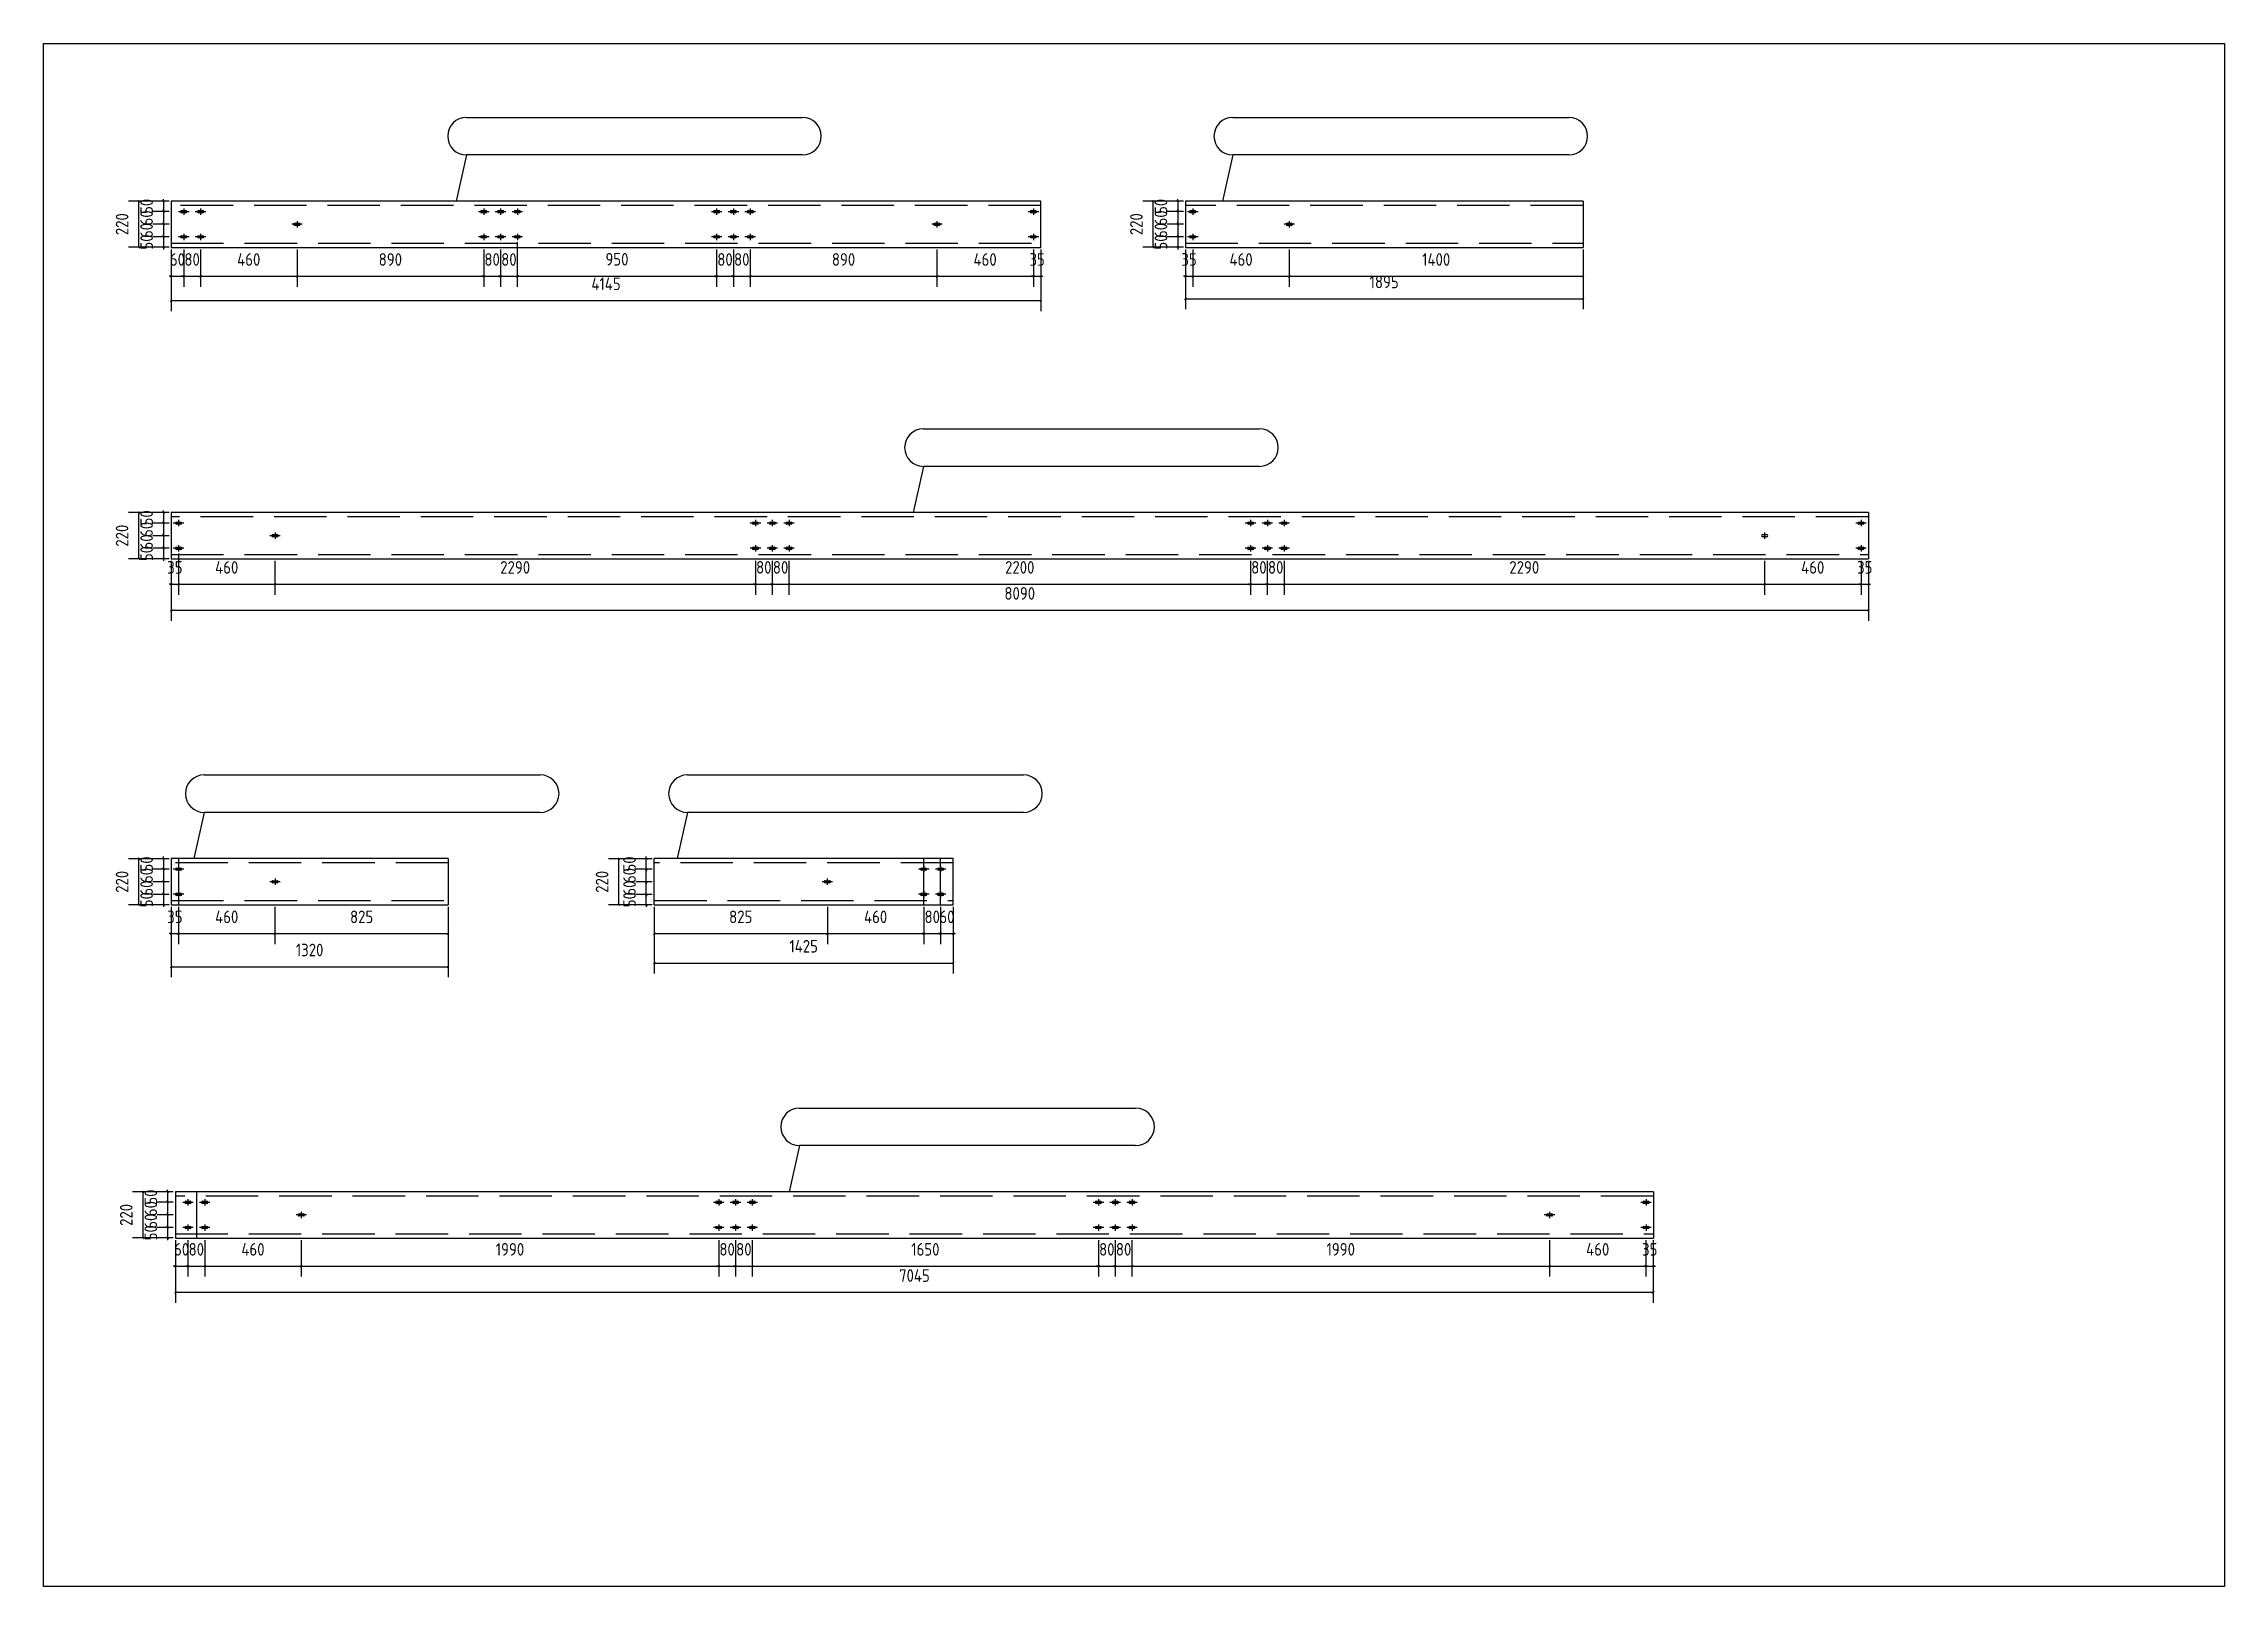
# Model space of a CAD drawing. Extents: x 533809 to 747315, y -17138 to 180511.
# Drawn here: x 640389 to 650784, y 62662 to 70012 of the extents above; entities that cross this region are included whole.
import ezdxf

# ---------------------------------------------------------------- set-up
doc = ezdxf.new("R2010")
doc.units = 0
doc.header["$LTSCALE"] = 1000
doc.header["$MEASUREMENT"] = 0
doc.linetypes.add('DASH', pattern=[0.35, 0.25, -0.1])
doc.layers.add('AXIS', color=3, linetype='Continuous')
doc.styles.get("Standard").update_dxf_attribs({"font": 'gbenor.shx', "bigfont": 'gbcbig.shx'})
doc.dimstyles.get("Standard").update_dxf_attribs({"dimscale": 100, "dimtxt": 3.5, "dimasz": 1, "dimexe": 2.5, "dimexo": 3, "dimgap": 1.5, "dimtad": 1, "dimdec": 0, "dimzin": 0, "dimdsep": 46, "dimtxsty": 'Standard', "dimblk": 'ARCHTICK', "dimcen": 0.09, "dimadec": 0, "dimazin": 0, "dimtfac": 1, "dimtdec": 0, "dimtix": 1, "dimtmove": 2, "dimatfit": 3, "dimfxl": 1, "dimtolj": 1, "dimtzin": 0, "dimarcsym": 0})

msp = doc.modelspace()

# ---------------------------------------------------------------- blocks, each defined once
blk = doc.blocks.new('_ArchTick')
at = {"color": 0, "linetype": 'ByBlock', "const_width": 0.4}
blk.add_lwpolyline([(-0.5, -0.5), (0.5, 0.5)], dxfattribs=at)
blk = doc.blocks.new('*D1647')
at = {"layer": 'AXIS', "color": 3, "lineweight": -2}
for p, q in [((640987, 69262), (640910, 69262)), ((640960, 69262), (640960, 69272)), ((640960, 69262), (640960, 69212)), ((640987, 69212), (640910, 69212)), ((640960, 69212), (640960, 69202))]:
    blk.add_line(p, q, dxfattribs=at)
at = {"layer": 'Defpoints', "color": 0}
for p in [(640997, 69262), (640960, 69212), (640997, 69212)]:
    blk.add_point(p, dxfattribs=at)
at = {"layer": 'AXIS', "color": 3, "lineweight": -2, "xscale": 10, "yscale": 10, "zscale": 10}
for p, rotation in [((640960, 69262), 270), ((640960, 69212), 90)]:
    blk.add_blockref('_ArchTick', p, dxfattribs=dict(at, rotation=rotation))
at = {"layer": 'AXIS', "color": 0, "insert": (640880, 69237), "char_height": 60, "attachment_point": 5, "rotation": 90}
blk.add_mtext('\\A1;50', dxfattribs=at)
blk = doc.blocks.new('*D1638')
at = {"layer": 'AXIS', "color": 3, "lineweight": -2}
for p, q in [((640987, 69152), (640910, 69152)), ((640960, 69152), (640960, 69162)), ((640960, 69152), (640960, 69092)), ((640987, 69092), (640910, 69092)), ((640960, 69092), (640960, 69082))]:
    blk.add_line(p, q, dxfattribs=at)
at = {"layer": 'Defpoints', "color": 0}
for p in [(640997, 69152), (640960, 69092), (640997, 69092)]:
    blk.add_point(p, dxfattribs=at)
at = {"layer": 'AXIS', "color": 3, "lineweight": -2, "xscale": 10, "yscale": 10, "zscale": 10}
for p, rotation in [((640960, 69152), 270), ((640960, 69092), 90)]:
    blk.add_blockref('_ArchTick', p, dxfattribs=dict(at, rotation=rotation))
at = {"layer": 'AXIS', "color": 0, "insert": (640880, 69122), "char_height": 60, "attachment_point": 5, "rotation": 90}
blk.add_mtext('\\A1;60', dxfattribs=at)
blk = doc.blocks.new('*D1648')
at = {"layer": 'AXIS', "color": 3, "lineweight": -2}
for p, q in [((640987, 69092), (640910, 69092)), ((640987, 69042), (640910, 69042)), ((640960, 69092), (640960, 69102)), ((640960, 69092), (640960, 69042)), ((640960, 69042), (640960, 69032))]:
    blk.add_line(p, q, dxfattribs=at)
at = {"layer": 'Defpoints', "color": 0}
for p in [(640960, 69042), (640997, 69092), (640997, 69042)]:
    blk.add_point(p, dxfattribs=at)
at = {"layer": 'AXIS', "color": 3, "lineweight": -2, "xscale": 10, "yscale": 10, "zscale": 10}
for p, rotation in [((640960, 69092), 270), ((640960, 69042), 90)]:
    blk.add_blockref('_ArchTick', p, dxfattribs=dict(at, rotation=rotation))
at = {"layer": 'AXIS', "color": 0, "insert": (640880, 69067), "char_height": 60, "attachment_point": 5, "rotation": 90}
blk.add_mtext('\\A1;50', dxfattribs=at)
blk = doc.blocks.new('*D1639')
at = {"layer": 'AXIS', "color": 3, "lineweight": -2}
for p, q in [((640997, 69032), (640997, 68854)), ((641057, 69032), (641057, 68854)), ((640997, 68904), (640987, 68904)), ((640997, 68904), (641057, 68904)), ((641057, 68904), (641067, 68904))]:
    blk.add_line(p, q, dxfattribs=at)
at = {"layer": 'Defpoints', "color": 0}
for p in [(640997, 69042), (641057, 69042), (641057, 68904)]:
    blk.add_point(p, dxfattribs=at)
at = {"layer": 'AXIS', "color": 3, "lineweight": -2, "xscale": 10, "yscale": 10, "zscale": 10}
blk.add_blockref('_ArchTick', (640997, 68904), dxfattribs=at)
at = {"layer": 'AXIS', "color": 3, "lineweight": -2, "xscale": 10, "yscale": 10, "zscale": 10, "rotation": 180}
blk.add_blockref('_ArchTick', (641057, 68904), dxfattribs=at)
at = {"layer": 'AXIS', "color": 0, "insert": (641027, 68984), "char_height": 60, "attachment_point": 5}
blk.add_mtext('\\A1;60', dxfattribs=at)
blk = doc.blocks.new('*D1640')
at = {"layer": 'AXIS', "color": 3, "lineweight": -2}
for p, q in [((641057, 69032), (641057, 68854)), ((641137, 69032), (641137, 68854)), ((641057, 68904), (641047, 68904)), ((641057, 68904), (641137, 68904)), ((641137, 68904), (641147, 68904))]:
    blk.add_line(p, q, dxfattribs=at)
at = {"layer": 'Defpoints', "color": 0}
for p in [(641057, 69042), (641137, 69042), (641137, 68904)]:
    blk.add_point(p, dxfattribs=at)
at = {"layer": 'AXIS', "color": 3, "lineweight": -2, "xscale": 10, "yscale": 10, "zscale": 10}
blk.add_blockref('_ArchTick', (641057, 68904), dxfattribs=at)
at = {"layer": 'AXIS', "color": 3, "lineweight": -2, "xscale": 10, "yscale": 10, "zscale": 10, "rotation": 180}
blk.add_blockref('_ArchTick', (641137, 68904), dxfattribs=at)
at = {"layer": 'AXIS', "color": 0, "insert": (641097, 68984), "char_height": 60, "attachment_point": 5}
blk.add_mtext('\\A1;80', dxfattribs=at)
blk = doc.blocks.new('*D1641')
at = {"layer": 'AXIS', "color": 3, "lineweight": -2}
for p, q in [((641137, 69032), (641137, 68854)), ((641597, 69032), (641597, 68854)), ((641137, 68904), (641597, 68904))]:
    blk.add_line(p, q, dxfattribs=at)
at = {"layer": 'Defpoints', "color": 0}
for p in [(641137, 69042), (641597, 69042), (641597, 68904)]:
    blk.add_point(p, dxfattribs=at)
at = {"layer": 'AXIS', "color": 3, "lineweight": -2, "xscale": 10, "yscale": 10, "zscale": 10, "rotation": 180}
blk.add_blockref('_ArchTick', (641137, 68904), dxfattribs=at)
at = {"layer": 'AXIS', "color": 3, "lineweight": -2, "xscale": 10, "yscale": 10, "zscale": 10}
blk.add_blockref('_ArchTick', (641597, 68904), dxfattribs=at)
at = {"layer": 'AXIS', "color": 0, "insert": (641367, 68984), "char_height": 60, "attachment_point": 5}
blk.add_mtext('\\A1;460', dxfattribs=at)
blk = doc.blocks.new('*D1642')
at = {"layer": 'AXIS', "color": 3, "lineweight": -2}
for p, q in [((641597, 69032), (641597, 68854)), ((642487, 69032), (642487, 68854)), ((641597, 68904), (642487, 68904))]:
    blk.add_line(p, q, dxfattribs=at)
at = {"layer": 'Defpoints', "color": 0}
for p in [(641597, 69042), (642487, 69042), (642487, 68904)]:
    blk.add_point(p, dxfattribs=at)
at = {"layer": 'AXIS', "color": 3, "lineweight": -2, "xscale": 10, "yscale": 10, "zscale": 10, "rotation": 180}
blk.add_blockref('_ArchTick', (641597, 68904), dxfattribs=at)
at = {"layer": 'AXIS', "color": 3, "lineweight": -2, "xscale": 10, "yscale": 10, "zscale": 10}
blk.add_blockref('_ArchTick', (642487, 68904), dxfattribs=at)
at = {"layer": 'AXIS', "color": 0, "insert": (642042, 68984), "char_height": 60, "attachment_point": 5}
blk.add_mtext('\\A1;890', dxfattribs=at)
blk = doc.blocks.new('*D1643')
at = {"layer": 'AXIS', "color": 3, "lineweight": -2}
for p, q in [((642487, 69032), (642487, 68854)), ((642567, 69032), (642567, 68854)), ((642487, 68904), (642477, 68904)), ((642487, 68904), (642567, 68904)), ((642567, 68904), (642577, 68904))]:
    blk.add_line(p, q, dxfattribs=at)
at = {"layer": 'Defpoints', "color": 0}
for p in [(642487, 69042), (642567, 69042), (642567, 68904)]:
    blk.add_point(p, dxfattribs=at)
at = {"layer": 'AXIS', "color": 3, "lineweight": -2, "xscale": 10, "yscale": 10, "zscale": 10}
blk.add_blockref('_ArchTick', (642487, 68904), dxfattribs=at)
at = {"layer": 'AXIS', "color": 3, "lineweight": -2, "xscale": 10, "yscale": 10, "zscale": 10, "rotation": 180}
blk.add_blockref('_ArchTick', (642567, 68904), dxfattribs=at)
at = {"layer": 'AXIS', "color": 0, "insert": (642527, 68984), "char_height": 60, "attachment_point": 5}
blk.add_mtext('\\A1;80', dxfattribs=at)
blk = doc.blocks.new('*D1644')
at = {"layer": 'AXIS', "color": 3, "lineweight": -2}
for p, q in [((643677, 69032), (643677, 68854)), ((643757, 69032), (643757, 68854)), ((643677, 68904), (643667, 68904)), ((643677, 68904), (643757, 68904)), ((643757, 68904), (643767, 68904))]:
    blk.add_line(p, q, dxfattribs=at)
at = {"layer": 'Defpoints', "color": 0}
for p in [(643677, 69042), (643757, 69042), (643757, 68904)]:
    blk.add_point(p, dxfattribs=at)
at = {"layer": 'AXIS', "color": 3, "lineweight": -2, "xscale": 10, "yscale": 10, "zscale": 10}
blk.add_blockref('_ArchTick', (643677, 68904), dxfattribs=at)
at = {"layer": 'AXIS', "color": 3, "lineweight": -2, "xscale": 10, "yscale": 10, "zscale": 10, "rotation": 180}
blk.add_blockref('_ArchTick', (643757, 68904), dxfattribs=at)
at = {"layer": 'AXIS', "color": 0, "insert": (643717, 68984), "char_height": 60, "attachment_point": 5}
blk.add_mtext('\\A1;80', dxfattribs=at)
blk = doc.blocks.new('*D1645')
at = {"layer": 'AXIS', "color": 3, "lineweight": -2}
for p, q in [((643757, 69032), (643757, 68854)), ((644647, 69032), (644647, 68854)), ((643757, 68904), (644647, 68904))]:
    blk.add_line(p, q, dxfattribs=at)
at = {"layer": 'Defpoints', "color": 0}
for p in [(643757, 69042), (644647, 69042), (644647, 68904)]:
    blk.add_point(p, dxfattribs=at)
at = {"layer": 'AXIS', "color": 3, "lineweight": -2, "xscale": 10, "yscale": 10, "zscale": 10, "rotation": 180}
blk.add_blockref('_ArchTick', (643757, 68904), dxfattribs=at)
at = {"layer": 'AXIS', "color": 3, "lineweight": -2, "xscale": 10, "yscale": 10, "zscale": 10}
blk.add_blockref('_ArchTick', (644647, 68904), dxfattribs=at)
at = {"layer": 'AXIS', "color": 0, "insert": (644202, 68984), "char_height": 60, "attachment_point": 5}
blk.add_mtext('\\A1;890', dxfattribs=at)
blk = doc.blocks.new('*D1646')
at = {"layer": 'AXIS', "color": 3, "lineweight": -2}
for p, q in [((644647, 69032), (644647, 68854)), ((645107, 69032), (645107, 68854)), ((644647, 68904), (645107, 68904))]:
    blk.add_line(p, q, dxfattribs=at)
at = {"layer": 'Defpoints', "color": 0}
for p in [(644647, 69042), (645107, 69042), (645107, 68904)]:
    blk.add_point(p, dxfattribs=at)
at = {"layer": 'AXIS', "color": 3, "lineweight": -2, "xscale": 10, "yscale": 10, "zscale": 10, "rotation": 180}
blk.add_blockref('_ArchTick', (644647, 68904), dxfattribs=at)
at = {"layer": 'AXIS', "color": 3, "lineweight": -2, "xscale": 10, "yscale": 10, "zscale": 10}
blk.add_blockref('_ArchTick', (645107, 68904), dxfattribs=at)
at = {"layer": 'AXIS', "color": 0, "insert": (644877, 68984), "char_height": 60, "attachment_point": 5}
blk.add_mtext('\\A1;460', dxfattribs=at)
blk = doc.blocks.new('*D1651')
at = {"layer": 'AXIS', "color": 3, "lineweight": -2}
for p, q in [((645107, 69032), (645107, 68854)), ((645142, 69032), (645142, 68854)), ((645107, 68904), (645097, 68904)), ((645107, 68904), (645142, 68904)), ((645142, 68904), (645152, 68904))]:
    blk.add_line(p, q, dxfattribs=at)
at = {"layer": 'Defpoints', "color": 0}
for p in [(645107, 69042), (645142, 69042), (645142, 68904)]:
    blk.add_point(p, dxfattribs=at)
at = {"layer": 'AXIS', "color": 3, "lineweight": -2, "xscale": 10, "yscale": 10, "zscale": 10}
blk.add_blockref('_ArchTick', (645107, 68904), dxfattribs=at)
at = {"layer": 'AXIS', "color": 3, "lineweight": -2, "xscale": 10, "yscale": 10, "zscale": 10, "rotation": 180}
blk.add_blockref('_ArchTick', (645142, 68904), dxfattribs=at)
at = {"layer": 'AXIS', "color": 0, "insert": (645125, 68984), "char_height": 60, "attachment_point": 5}
blk.add_mtext('\\A1;35', dxfattribs=at)
blk = doc.blocks.new('*D1649')
at = {"layer": 'AXIS', "color": 3, "lineweight": -2}
for p, q in [((640987, 69262), (640793, 69262)), ((640843, 69042), (640843, 69262)), ((640987, 69042), (640793, 69042))]:
    blk.add_line(p, q, dxfattribs=at)
at = {"layer": 'Defpoints', "color": 0}
for p in [(640843, 69262), (640997, 69262), (640997, 69042)]:
    blk.add_point(p, dxfattribs=at)
at = {"layer": 'AXIS', "color": 3, "lineweight": -2, "xscale": 10, "yscale": 10, "zscale": 10}
for p, rotation in [((640843, 69262), 90), ((640843, 69042), 270)]:
    blk.add_blockref('_ArchTick', p, dxfattribs=dict(at, rotation=rotation))
at = {"layer": 'AXIS', "color": 0, "insert": (640763, 69152), "char_height": 60, "attachment_point": 5, "rotation": 90}
blk.add_mtext('\\A1;220', dxfattribs=at)
blk = doc.blocks.new('*D1650')
at = {"layer": 'AXIS', "color": 3, "lineweight": -2}
for p, q in [((640997, 69032), (640997, 68738)), ((645142, 69032), (645142, 68738)), ((640997, 68788), (645142, 68788))]:
    blk.add_line(p, q, dxfattribs=at)
at = {"layer": 'Defpoints', "color": 0}
for p in [(640997, 69042), (645142, 69042), (645142, 68788)]:
    blk.add_point(p, dxfattribs=at)
at = {"layer": 'AXIS', "color": 3, "lineweight": -2, "xscale": 10, "yscale": 10, "zscale": 10, "rotation": 180}
blk.add_blockref('_ArchTick', (640997, 68788), dxfattribs=at)
at = {"layer": 'AXIS', "color": 3, "lineweight": -2, "xscale": 10, "yscale": 10, "zscale": 10}
blk.add_blockref('_ArchTick', (645142, 68788), dxfattribs=at)
at = {"layer": 'AXIS', "color": 0, "insert": (643070, 68868), "char_height": 60, "attachment_point": 5}
blk.add_mtext('\\A1;4145', dxfattribs=at)
blk = doc.blocks.new('*D1652')
at = {"layer": 'AXIS', "color": 3, "lineweight": -2}
for p, q in [((640987, 69212), (640910, 69212)), ((640987, 69152), (640910, 69152)), ((640960, 69212), (640960, 69222)), ((640960, 69212), (640960, 69152)), ((640960, 69152), (640960, 69142))]:
    blk.add_line(p, q, dxfattribs=at)
at = {"layer": 'Defpoints', "color": 0}
for p in [(640960, 69152), (640997, 69212), (640997, 69152)]:
    blk.add_point(p, dxfattribs=at)
at = {"layer": 'AXIS', "color": 3, "lineweight": -2, "xscale": 10, "yscale": 10, "zscale": 10}
for p, rotation in [((640960, 69212), 270), ((640960, 69152), 90)]:
    blk.add_blockref('_ArchTick', p, dxfattribs=dict(at, rotation=rotation))
at = {"layer": 'AXIS', "color": 0, "insert": (640880, 69182), "char_height": 60, "attachment_point": 5, "rotation": 90}
blk.add_mtext('\\A1;60', dxfattribs=at)
blk = doc.blocks.new('*D1653')
at = {"layer": 'AXIS', "color": 3, "lineweight": -2}
for p, q in [((642567, 69032), (642567, 68854)), ((642647, 69032), (642647, 68854)), ((642567, 68904), (642557, 68904)), ((642567, 68904), (642647, 68904)), ((642647, 68904), (642657, 68904))]:
    blk.add_line(p, q, dxfattribs=at)
at = {"layer": 'Defpoints', "color": 0}
for p in [(642567, 69042), (642647, 69042), (642647, 68904)]:
    blk.add_point(p, dxfattribs=at)
at = {"layer": 'AXIS', "color": 3, "lineweight": -2, "xscale": 10, "yscale": 10, "zscale": 10}
blk.add_blockref('_ArchTick', (642567, 68904), dxfattribs=at)
at = {"layer": 'AXIS', "color": 3, "lineweight": -2, "xscale": 10, "yscale": 10, "zscale": 10, "rotation": 180}
blk.add_blockref('_ArchTick', (642647, 68904), dxfattribs=at)
at = {"layer": 'AXIS', "color": 0, "insert": (642607, 68984), "char_height": 60, "attachment_point": 5}
blk.add_mtext('\\A1;80', dxfattribs=at)
blk = doc.blocks.new('*D1654')
at = {"layer": 'AXIS', "color": 3, "lineweight": -2}
for p, q in [((642647, 69067), (642647, 68855)), ((643597, 69032), (643597, 68855)), ((642647, 68905), (643597, 68905))]:
    blk.add_line(p, q, dxfattribs=at)
at = {"layer": 'Defpoints', "color": 0}
for p in [(642647, 69077), (643597, 69042), (643597, 68905)]:
    blk.add_point(p, dxfattribs=at)
at = {"layer": 'AXIS', "color": 3, "lineweight": -2, "xscale": 10, "yscale": 10, "zscale": 10, "rotation": 180}
blk.add_blockref('_ArchTick', (642647, 68905), dxfattribs=at)
at = {"layer": 'AXIS', "color": 3, "lineweight": -2, "xscale": 10, "yscale": 10, "zscale": 10}
blk.add_blockref('_ArchTick', (643597, 68905), dxfattribs=at)
at = {"layer": 'AXIS', "color": 0, "insert": (643122, 68985), "char_height": 60, "attachment_point": 5}
blk.add_mtext('\\A1;950', dxfattribs=at)
blk = doc.blocks.new('*D1655')
at = {"layer": 'AXIS', "color": 3, "lineweight": -2}
for p, q in [((643597, 69032), (643597, 68854)), ((643677, 69032), (643677, 68854)), ((643597, 68904), (643587, 68904)), ((643597, 68904), (643677, 68904)), ((643677, 68904), (643687, 68904))]:
    blk.add_line(p, q, dxfattribs=at)
at = {"layer": 'Defpoints', "color": 0}
for p in [(643597, 69042), (643677, 69042), (643677, 68904)]:
    blk.add_point(p, dxfattribs=at)
at = {"layer": 'AXIS', "color": 3, "lineweight": -2, "xscale": 10, "yscale": 10, "zscale": 10}
blk.add_blockref('_ArchTick', (643597, 68904), dxfattribs=at)
at = {"layer": 'AXIS', "color": 3, "lineweight": -2, "xscale": 10, "yscale": 10, "zscale": 10, "rotation": 180}
blk.add_blockref('_ArchTick', (643677, 68904), dxfattribs=at)
at = {"layer": 'AXIS', "color": 0, "insert": (643637, 68984), "char_height": 60, "attachment_point": 5}
blk.add_mtext('\\A1;80', dxfattribs=at)
blk = doc.blocks.new('*D1661')
at = {"layer": 'AXIS', "color": 3, "lineweight": -2}
for p, q in [((645822, 69262), (645745, 69262)), ((645795, 69262), (645795, 69272)), ((645795, 69262), (645795, 69212)), ((645822, 69212), (645745, 69212)), ((645795, 69212), (645795, 69202))]:
    blk.add_line(p, q, dxfattribs=at)
at = {"layer": 'Defpoints', "color": 0}
for p in [(645832, 69262), (645795, 69212), (645832, 69212)]:
    blk.add_point(p, dxfattribs=at)
at = {"layer": 'AXIS', "color": 3, "lineweight": -2, "xscale": 10, "yscale": 10, "zscale": 10}
for p, rotation in [((645795, 69262), 270), ((645795, 69212), 90)]:
    blk.add_blockref('_ArchTick', p, dxfattribs=dict(at, rotation=rotation))
at = {"layer": 'AXIS', "color": 0, "insert": (645715, 69237), "char_height": 60, "attachment_point": 5, "rotation": 90}
blk.add_mtext('\\A1;50', dxfattribs=at)
blk = doc.blocks.new('*D1658')
at = {"layer": 'AXIS', "color": 3, "lineweight": -2}
for p, q in [((645822, 69152), (645745, 69152)), ((645795, 69152), (645795, 69162)), ((645795, 69152), (645795, 69092)), ((645822, 69092), (645745, 69092)), ((645795, 69092), (645795, 69082))]:
    blk.add_line(p, q, dxfattribs=at)
at = {"layer": 'Defpoints', "color": 0}
for p in [(645832, 69152), (645795, 69092), (645832, 69092)]:
    blk.add_point(p, dxfattribs=at)
at = {"layer": 'AXIS', "color": 3, "lineweight": -2, "xscale": 10, "yscale": 10, "zscale": 10}
for p, rotation in [((645795, 69152), 270), ((645795, 69092), 90)]:
    blk.add_blockref('_ArchTick', p, dxfattribs=dict(at, rotation=rotation))
at = {"layer": 'AXIS', "color": 0, "insert": (645715, 69122), "char_height": 60, "attachment_point": 5, "rotation": 90}
blk.add_mtext('\\A1;60', dxfattribs=at)
blk = doc.blocks.new('*D1662')
at = {"layer": 'AXIS', "color": 3, "lineweight": -2}
for p, q in [((645822, 69092), (645745, 69092)), ((645822, 69042), (645745, 69042)), ((645795, 69092), (645795, 69102)), ((645795, 69092), (645795, 69042)), ((645795, 69042), (645795, 69032))]:
    blk.add_line(p, q, dxfattribs=at)
at = {"layer": 'Defpoints', "color": 0}
for p in [(645795, 69042), (645832, 69092), (645832, 69042)]:
    blk.add_point(p, dxfattribs=at)
at = {"layer": 'AXIS', "color": 3, "lineweight": -2, "xscale": 10, "yscale": 10, "zscale": 10}
for p, rotation in [((645795, 69092), 270), ((645795, 69042), 90)]:
    blk.add_blockref('_ArchTick', p, dxfattribs=dict(at, rotation=rotation))
at = {"layer": 'AXIS', "color": 0, "insert": (645715, 69067), "char_height": 60, "attachment_point": 5, "rotation": 90}
blk.add_mtext('\\A1;50', dxfattribs=at)
blk = doc.blocks.new('*D1659')
at = {"layer": 'AXIS', "color": 3, "lineweight": -2}
for p, q in [((645832, 69032), (645832, 68854)), ((645867, 69032), (645867, 68854)), ((645832, 68904), (645822, 68904)), ((645832, 68904), (645867, 68904)), ((645867, 68904), (645877, 68904))]:
    blk.add_line(p, q, dxfattribs=at)
at = {"layer": 'Defpoints', "color": 0}
for p in [(645832, 69042), (645867, 69042), (645867, 68904)]:
    blk.add_point(p, dxfattribs=at)
at = {"layer": 'AXIS', "color": 3, "lineweight": -2, "xscale": 10, "yscale": 10, "zscale": 10}
blk.add_blockref('_ArchTick', (645832, 68904), dxfattribs=at)
at = {"layer": 'AXIS', "color": 3, "lineweight": -2, "xscale": 10, "yscale": 10, "zscale": 10, "rotation": 180}
blk.add_blockref('_ArchTick', (645867, 68904), dxfattribs=at)
at = {"layer": 'AXIS', "color": 0, "insert": (645849, 68984), "char_height": 60, "attachment_point": 5}
blk.add_mtext('\\A1;35', dxfattribs=at)
blk = doc.blocks.new('*D1660')
at = {"layer": 'AXIS', "color": 3, "lineweight": -2}
for p, q in [((645867, 69032), (645867, 68854)), ((646327, 69032), (646327, 68854)), ((645867, 68904), (646327, 68904))]:
    blk.add_line(p, q, dxfattribs=at)
at = {"layer": 'Defpoints', "color": 0}
for p in [(645867, 69042), (646327, 69042), (646327, 68904)]:
    blk.add_point(p, dxfattribs=at)
at = {"layer": 'AXIS', "color": 3, "lineweight": -2, "xscale": 10, "yscale": 10, "zscale": 10, "rotation": 180}
blk.add_blockref('_ArchTick', (645867, 68904), dxfattribs=at)
at = {"layer": 'AXIS', "color": 3, "lineweight": -2, "xscale": 10, "yscale": 10, "zscale": 10}
blk.add_blockref('_ArchTick', (646327, 68904), dxfattribs=at)
at = {"layer": 'AXIS', "color": 0, "insert": (646097, 68984), "char_height": 60, "attachment_point": 5}
blk.add_mtext('\\A1;460', dxfattribs=at)
blk = doc.blocks.new('*D1663')
at = {"layer": 'AXIS', "color": 3, "lineweight": -2}
for p, q in [((645822, 69262), (645628, 69262)), ((645678, 69042), (645678, 69262)), ((645822, 69042), (645628, 69042))]:
    blk.add_line(p, q, dxfattribs=at)
at = {"layer": 'Defpoints', "color": 0}
for p in [(645678, 69262), (645832, 69262), (645832, 69042)]:
    blk.add_point(p, dxfattribs=at)
at = {"layer": 'AXIS', "color": 3, "lineweight": -2, "xscale": 10, "yscale": 10, "zscale": 10}
for p, rotation in [((645678, 69262), 90), ((645678, 69042), 270)]:
    blk.add_blockref('_ArchTick', p, dxfattribs=dict(at, rotation=rotation))
at = {"layer": 'AXIS', "color": 0, "insert": (645598, 69152), "char_height": 60, "attachment_point": 5, "rotation": 90}
blk.add_mtext('\\A1;220', dxfattribs=at)
blk = doc.blocks.new('*D1656')
at = {"layer": 'AXIS', "color": 3, "lineweight": -2}
for p, q in [((645822, 69212), (645745, 69212)), ((645822, 69152), (645745, 69152)), ((645795, 69212), (645795, 69222)), ((645795, 69212), (645795, 69152)), ((645795, 69152), (645795, 69142))]:
    blk.add_line(p, q, dxfattribs=at)
at = {"layer": 'Defpoints', "color": 0}
for p in [(645795, 69152), (645832, 69212), (645832, 69152)]:
    blk.add_point(p, dxfattribs=at)
at = {"layer": 'AXIS', "color": 3, "lineweight": -2, "xscale": 10, "yscale": 10, "zscale": 10}
for p, rotation in [((645795, 69212), 270), ((645795, 69152), 90)]:
    blk.add_blockref('_ArchTick', p, dxfattribs=dict(at, rotation=rotation))
at = {"layer": 'AXIS', "color": 0, "insert": (645715, 69182), "char_height": 60, "attachment_point": 5, "rotation": 90}
blk.add_mtext('\\A1;60', dxfattribs=at)
blk = doc.blocks.new('*D1657')
at = {"layer": 'AXIS', "color": 3, "lineweight": -2}
for p, q in [((646327, 69032), (646327, 68854)), ((647727, 69032), (647727, 68854)), ((646327, 68904), (647727, 68904))]:
    blk.add_line(p, q, dxfattribs=at)
at = {"layer": 'Defpoints', "color": 0}
for p in [(646327, 69042), (647727, 69042), (647727, 68904)]:
    blk.add_point(p, dxfattribs=at)
at = {"layer": 'AXIS', "color": 3, "lineweight": -2, "xscale": 10, "yscale": 10, "zscale": 10, "rotation": 180}
blk.add_blockref('_ArchTick', (646327, 68904), dxfattribs=at)
at = {"layer": 'AXIS', "color": 3, "lineweight": -2, "xscale": 10, "yscale": 10, "zscale": 10}
blk.add_blockref('_ArchTick', (647727, 68904), dxfattribs=at)
at = {"layer": 'AXIS', "color": 0, "insert": (647027, 68984), "char_height": 60, "attachment_point": 5}
blk.add_mtext('\\A1;1400', dxfattribs=at)
blk = doc.blocks.new('*D1664')
at = {"layer": 'AXIS', "color": 3, "lineweight": -2}
for p, q in [((645832, 69032), (645832, 68747)), ((647727, 69032), (647727, 68747)), ((645832, 68797), (647727, 68797))]:
    blk.add_line(p, q, dxfattribs=at)
at = {"layer": 'Defpoints', "color": 0}
for p in [(645832, 69042), (647727, 69042), (647727, 68797)]:
    blk.add_point(p, dxfattribs=at)
at = {"layer": 'AXIS', "color": 3, "lineweight": -2, "xscale": 10, "yscale": 10, "zscale": 10, "rotation": 180}
blk.add_blockref('_ArchTick', (645832, 68797), dxfattribs=at)
at = {"layer": 'AXIS', "color": 3, "lineweight": -2, "xscale": 10, "yscale": 10, "zscale": 10}
blk.add_blockref('_ArchTick', (647727, 68797), dxfattribs=at)
at = {"layer": 'AXIS', "color": 0, "insert": (646779, 68877), "char_height": 60, "attachment_point": 5}
blk.add_mtext('\\A1;1895', dxfattribs=at)
blk = doc.blocks.new('*D1665')
at = {"layer": 'AXIS', "color": 3, "lineweight": -2}
for p, q in [((640987, 67778), (640910, 67778)), ((640960, 67778), (640960, 67788)), ((640960, 67778), (640960, 67728)), ((640987, 67728), (640910, 67728)), ((640960, 67728), (640960, 67718))]:
    blk.add_line(p, q, dxfattribs=at)
at = {"layer": 'Defpoints', "color": 0}
for p in [(640997, 67778), (640960, 67728), (640997, 67728)]:
    blk.add_point(p, dxfattribs=at)
at = {"layer": 'AXIS', "color": 3, "lineweight": -2, "xscale": 10, "yscale": 10, "zscale": 10}
for p, rotation in [((640960, 67778), 270), ((640960, 67728), 90)]:
    blk.add_blockref('_ArchTick', p, dxfattribs=dict(at, rotation=rotation))
at = {"layer": 'AXIS', "color": 0, "insert": (640880, 67753), "char_height": 60, "attachment_point": 5, "rotation": 90}
blk.add_mtext('\\A1;50', dxfattribs=at)
blk = doc.blocks.new('*D1666')
at = {"layer": 'AXIS', "color": 3, "lineweight": -2}
for p, q in [((640960, 67668), (640960, 67678)), ((640987, 67668), (640910, 67668)), ((640987, 67608), (640910, 67608)), ((640960, 67668), (640960, 67608)), ((640960, 67608), (640960, 67598))]:
    blk.add_line(p, q, dxfattribs=at)
at = {"layer": 'Defpoints', "color": 0}
for p in [(640960, 67608), (640997, 67668), (640997, 67608)]:
    blk.add_point(p, dxfattribs=at)
at = {"layer": 'AXIS', "color": 3, "lineweight": -2, "xscale": 10, "yscale": 10, "zscale": 10}
for p, rotation in [((640960, 67668), 270), ((640960, 67608), 90)]:
    blk.add_blockref('_ArchTick', p, dxfattribs=dict(at, rotation=rotation))
at = {"layer": 'AXIS', "color": 0, "insert": (640880, 67638), "char_height": 60, "attachment_point": 5, "rotation": 90}
blk.add_mtext('\\A1;60', dxfattribs=at)
blk = doc.blocks.new('*D1668')
at = {"layer": 'AXIS', "color": 3, "lineweight": -2}
for p, q in [((640987, 67608), (640910, 67608)), ((640960, 67608), (640960, 67618)), ((640960, 67608), (640960, 67558)), ((640987, 67558), (640910, 67558)), ((640960, 67558), (640960, 67548))]:
    blk.add_line(p, q, dxfattribs=at)
at = {"layer": 'Defpoints', "color": 0}
for p in [(640997, 67608), (640960, 67558), (640997, 67558)]:
    blk.add_point(p, dxfattribs=at)
at = {"layer": 'AXIS', "color": 3, "lineweight": -2, "xscale": 10, "yscale": 10, "zscale": 10}
for p, rotation in [((640960, 67608), 270), ((640960, 67558), 90)]:
    blk.add_blockref('_ArchTick', p, dxfattribs=dict(at, rotation=rotation))
at = {"layer": 'AXIS', "color": 0, "insert": (640880, 67583), "char_height": 60, "attachment_point": 5, "rotation": 90}
blk.add_mtext('\\A1;50', dxfattribs=at)
blk = doc.blocks.new('*D1669')
at = {"layer": 'AXIS', "color": 3, "lineweight": -2}
for p, q in [((640987, 67778), (640793, 67778)), ((640843, 67558), (640843, 67778)), ((640987, 67558), (640793, 67558))]:
    blk.add_line(p, q, dxfattribs=at)
at = {"layer": 'Defpoints', "color": 0}
for p in [(640843, 67778), (640997, 67778), (640997, 67558)]:
    blk.add_point(p, dxfattribs=at)
at = {"layer": 'AXIS', "color": 3, "lineweight": -2, "xscale": 10, "yscale": 10, "zscale": 10}
for p, rotation in [((640843, 67778), 90), ((640843, 67558), 270)]:
    blk.add_blockref('_ArchTick', p, dxfattribs=dict(at, rotation=rotation))
at = {"layer": 'AXIS', "color": 0, "insert": (640763, 67668), "char_height": 60, "attachment_point": 5, "rotation": 90}
blk.add_mtext('\\A1;220', dxfattribs=at)
blk = doc.blocks.new('*D1667')
at = {"layer": 'AXIS', "color": 3, "lineweight": -2}
for p, q in [((640987, 67728), (640910, 67728)), ((640960, 67728), (640960, 67738)), ((640960, 67728), (640960, 67668)), ((640987, 67668), (640910, 67668)), ((640960, 67668), (640960, 67658))]:
    blk.add_line(p, q, dxfattribs=at)
at = {"layer": 'Defpoints', "color": 0}
for p in [(640997, 67728), (640960, 67668), (640997, 67668)]:
    blk.add_point(p, dxfattribs=at)
at = {"layer": 'AXIS', "color": 3, "lineweight": -2, "xscale": 10, "yscale": 10, "zscale": 10}
for p, rotation in [((640960, 67728), 270), ((640960, 67668), 90)]:
    blk.add_blockref('_ArchTick', p, dxfattribs=dict(at, rotation=rotation))
at = {"layer": 'AXIS', "color": 0, "insert": (640880, 67698), "char_height": 60, "attachment_point": 5, "rotation": 90}
blk.add_mtext('\\A1;60', dxfattribs=at)
blk = doc.blocks.new('*D1670')
at = {"layer": 'AXIS', "color": 3, "lineweight": -2}
for p, q in [((640997, 67548), (640997, 67263)), ((649087, 67548), (649087, 67263)), ((640997, 67313), (649087, 67313))]:
    blk.add_line(p, q, dxfattribs=at)
at = {"layer": 'Defpoints', "color": 0}
for p in [(640997, 67558), (649087, 67558), (649087, 67313)]:
    blk.add_point(p, dxfattribs=at)
at = {"layer": 'AXIS', "color": 3, "lineweight": -2, "xscale": 10, "yscale": 10, "zscale": 10, "rotation": 180}
blk.add_blockref('_ArchTick', (640997, 67313), dxfattribs=at)
at = {"layer": 'AXIS', "color": 3, "lineweight": -2, "xscale": 10, "yscale": 10, "zscale": 10}
blk.add_blockref('_ArchTick', (649087, 67313), dxfattribs=at)
at = {"layer": 'AXIS', "color": 0, "insert": (645042, 67393), "char_height": 60, "attachment_point": 5}
blk.add_mtext('\\A1;8090', dxfattribs=at)
blk = doc.blocks.new('*D1683')
at = {"layer": 'AXIS', "color": 3, "lineweight": -2}
for p, q in [((640987, 66129), (640910, 66129)), ((640960, 66129), (640960, 66139)), ((640960, 66129), (640960, 66079)), ((640987, 66079), (640910, 66079)), ((640960, 66079), (640960, 66069))]:
    blk.add_line(p, q, dxfattribs=at)
at = {"layer": 'Defpoints', "color": 0}
for p in [(640997, 66129), (640960, 66079), (640997, 66079)]:
    blk.add_point(p, dxfattribs=at)
at = {"layer": 'AXIS', "color": 3, "lineweight": -2, "xscale": 10, "yscale": 10, "zscale": 10}
for p, rotation in [((640960, 66129), 270), ((640960, 66079), 90)]:
    blk.add_blockref('_ArchTick', p, dxfattribs=dict(at, rotation=rotation))
at = {"layer": 'AXIS', "color": 0, "insert": (640880, 66104), "char_height": 60, "attachment_point": 5, "rotation": 90}
blk.add_mtext('\\A1;50', dxfattribs=at)
blk = doc.blocks.new('*D1684')
at = {"layer": 'AXIS', "color": 3, "lineweight": -2}
for p, q in [((640987, 66079), (640910, 66079)), ((640987, 66019), (640910, 66019)), ((640960, 66079), (640960, 66089)), ((640960, 66079), (640960, 66019)), ((640960, 66019), (640960, 66009))]:
    blk.add_line(p, q, dxfattribs=at)
at = {"layer": 'Defpoints', "color": 0}
for p in [(640960, 66019), (640997, 66079), (640997, 66019)]:
    blk.add_point(p, dxfattribs=at)
at = {"layer": 'AXIS', "color": 3, "lineweight": -2, "xscale": 10, "yscale": 10, "zscale": 10}
for p, rotation in [((640960, 66079), 270), ((640960, 66019), 90)]:
    blk.add_blockref('_ArchTick', p, dxfattribs=dict(at, rotation=rotation))
at = {"layer": 'AXIS', "color": 0, "insert": (640880, 66049), "char_height": 60, "attachment_point": 5, "rotation": 90}
blk.add_mtext('\\A1;60', dxfattribs=at)
blk = doc.blocks.new('*D1689')
at = {"layer": 'AXIS', "color": 3, "lineweight": -2}
for p, q in [((640987, 65959), (640910, 65959)), ((640987, 65909), (640910, 65909)), ((640960, 65959), (640960, 65969)), ((640960, 65959), (640960, 65909)), ((640960, 65909), (640960, 65899))]:
    blk.add_line(p, q, dxfattribs=at)
at = {"layer": 'Defpoints', "color": 0}
for p in [(640960, 65909), (640997, 65959), (640997, 65909)]:
    blk.add_point(p, dxfattribs=at)
at = {"layer": 'AXIS', "color": 3, "lineweight": -2, "xscale": 10, "yscale": 10, "zscale": 10}
for p, rotation in [((640960, 65959), 270), ((640960, 65909), 90)]:
    blk.add_blockref('_ArchTick', p, dxfattribs=dict(at, rotation=rotation))
at = {"layer": 'AXIS', "color": 0, "insert": (640880, 65934), "char_height": 60, "attachment_point": 5, "rotation": 90}
blk.add_mtext('\\A1;50', dxfattribs=at)
blk = doc.blocks.new('*D1685')
at = {"layer": 'AXIS', "color": 3, "lineweight": -2}
for p, q in [((640997, 65899), (640997, 65722)), ((641032, 65899), (641032, 65722)), ((640997, 65772), (640987, 65772)), ((640997, 65772), (641032, 65772)), ((641032, 65772), (641042, 65772))]:
    blk.add_line(p, q, dxfattribs=at)
at = {"layer": 'Defpoints', "color": 0}
for p in [(640997, 65909), (641032, 65909), (641032, 65772)]:
    blk.add_point(p, dxfattribs=at)
at = {"layer": 'AXIS', "color": 3, "lineweight": -2, "xscale": 10, "yscale": 10, "zscale": 10}
blk.add_blockref('_ArchTick', (640997, 65772), dxfattribs=at)
at = {"layer": 'AXIS', "color": 3, "lineweight": -2, "xscale": 10, "yscale": 10, "zscale": 10, "rotation": 180}
blk.add_blockref('_ArchTick', (641032, 65772), dxfattribs=at)
at = {"layer": 'AXIS', "color": 0, "insert": (641015, 65852), "char_height": 60, "attachment_point": 5}
blk.add_mtext('\\A1;35', dxfattribs=at)
blk = doc.blocks.new('*D1686')
at = {"layer": 'AXIS', "color": 3, "lineweight": -2}
for p, q in [((641032, 65899), (641032, 65722)), ((641492, 65899), (641492, 65722)), ((641032, 65772), (641492, 65772))]:
    blk.add_line(p, q, dxfattribs=at)
at = {"layer": 'Defpoints', "color": 0}
for p in [(641032, 65909), (641492, 65909), (641492, 65772)]:
    blk.add_point(p, dxfattribs=at)
at = {"layer": 'AXIS', "color": 3, "lineweight": -2, "xscale": 10, "yscale": 10, "zscale": 10, "rotation": 180}
blk.add_blockref('_ArchTick', (641032, 65772), dxfattribs=at)
at = {"layer": 'AXIS', "color": 3, "lineweight": -2, "xscale": 10, "yscale": 10, "zscale": 10}
blk.add_blockref('_ArchTick', (641492, 65772), dxfattribs=at)
at = {"layer": 'AXIS', "color": 0, "insert": (641262, 65852), "char_height": 60, "attachment_point": 5}
blk.add_mtext('\\A1;460', dxfattribs=at)
blk = doc.blocks.new('*D1690')
at = {"layer": 'AXIS', "color": 3, "lineweight": -2}
for p, q in [((640987, 66129), (640793, 66129)), ((640843, 65909), (640843, 66129)), ((640987, 65909), (640793, 65909))]:
    blk.add_line(p, q, dxfattribs=at)
at = {"layer": 'Defpoints', "color": 0}
for p in [(640843, 66129), (640997, 66129), (640997, 65909)]:
    blk.add_point(p, dxfattribs=at)
at = {"layer": 'AXIS', "color": 3, "lineweight": -2, "xscale": 10, "yscale": 10, "zscale": 10}
for p, rotation in [((640843, 66129), 90), ((640843, 65909), 270)]:
    blk.add_blockref('_ArchTick', p, dxfattribs=dict(at, rotation=rotation))
at = {"layer": 'AXIS', "color": 0, "insert": (640763, 66019), "char_height": 60, "attachment_point": 5, "rotation": 90}
blk.add_mtext('\\A1;220', dxfattribs=at)
blk = doc.blocks.new('*D1691')
at = {"layer": 'AXIS', "color": 3, "lineweight": -2}
for p, q in [((640997, 65899), (640997, 65564)), ((642317, 65899), (642317, 65564)), ((640997, 65614), (642317, 65614))]:
    blk.add_line(p, q, dxfattribs=at)
at = {"layer": 'Defpoints', "color": 0}
for p in [(640997, 65909), (642317, 65909), (642317, 65614)]:
    blk.add_point(p, dxfattribs=at)
at = {"layer": 'AXIS', "color": 3, "lineweight": -2, "xscale": 10, "yscale": 10, "zscale": 10, "rotation": 180}
blk.add_blockref('_ArchTick', (640997, 65614), dxfattribs=at)
at = {"layer": 'AXIS', "color": 3, "lineweight": -2, "xscale": 10, "yscale": 10, "zscale": 10}
blk.add_blockref('_ArchTick', (642317, 65614), dxfattribs=at)
at = {"layer": 'AXIS', "color": 0, "insert": (641657, 65694), "char_height": 60, "attachment_point": 5}
blk.add_mtext('\\A1;1320', dxfattribs=at)
blk = doc.blocks.new('*D1692')
at = {"layer": 'AXIS', "color": 3, "lineweight": -2}
for p, q in [((643300, 65899), (643300, 65722)), ((644125, 65899), (644125, 65722)), ((643300, 65772), (644125, 65772))]:
    blk.add_line(p, q, dxfattribs=at)
at = {"layer": 'Defpoints', "color": 0}
for p in [(643300, 65909), (644125, 65909), (644125, 65772)]:
    blk.add_point(p, dxfattribs=at)
at = {"layer": 'AXIS', "color": 3, "lineweight": -2, "xscale": 10, "yscale": 10, "zscale": 10, "rotation": 180}
blk.add_blockref('_ArchTick', (643300, 65772), dxfattribs=at)
at = {"layer": 'AXIS', "color": 3, "lineweight": -2, "xscale": 10, "yscale": 10, "zscale": 10}
blk.add_blockref('_ArchTick', (644125, 65772), dxfattribs=at)
at = {"layer": 'AXIS', "color": 0, "insert": (643712, 65852), "char_height": 60, "attachment_point": 5}
blk.add_mtext('\\A1;825', dxfattribs=at)
blk = doc.blocks.new('*D1694')
at = {"layer": 'AXIS', "color": 3, "lineweight": -2}
for p, q in [((644665, 65899), (644665, 65722)), ((644725, 65899), (644725, 65722)), ((644665, 65772), (644655, 65772)), ((644665, 65772), (644725, 65772)), ((644725, 65772), (644735, 65772))]:
    blk.add_line(p, q, dxfattribs=at)
at = {"layer": 'Defpoints', "color": 0}
for p in [(644665, 65909), (644725, 65909), (644725, 65772)]:
    blk.add_point(p, dxfattribs=at)
at = {"layer": 'AXIS', "color": 3, "lineweight": -2, "xscale": 10, "yscale": 10, "zscale": 10}
blk.add_blockref('_ArchTick', (644665, 65772), dxfattribs=at)
at = {"layer": 'AXIS', "color": 3, "lineweight": -2, "xscale": 10, "yscale": 10, "zscale": 10, "rotation": 180}
blk.add_blockref('_ArchTick', (644725, 65772), dxfattribs=at)
at = {"layer": 'AXIS', "color": 0, "insert": (644695, 65852), "char_height": 60, "attachment_point": 5}
blk.add_mtext('\\A1;60', dxfattribs=at)
blk = doc.blocks.new('*D1695')
at = {"layer": 'AXIS', "color": 3, "lineweight": -2}
for p, q in [((644585, 65899), (644585, 65722)), ((644665, 65899), (644665, 65722)), ((644585, 65772), (644575, 65772)), ((644585, 65772), (644665, 65772)), ((644665, 65772), (644675, 65772))]:
    blk.add_line(p, q, dxfattribs=at)
at = {"layer": 'Defpoints', "color": 0}
for p in [(644585, 65909), (644665, 65909), (644665, 65772)]:
    blk.add_point(p, dxfattribs=at)
at = {"layer": 'AXIS', "color": 3, "lineweight": -2, "xscale": 10, "yscale": 10, "zscale": 10}
blk.add_blockref('_ArchTick', (644585, 65772), dxfattribs=at)
at = {"layer": 'AXIS', "color": 3, "lineweight": -2, "xscale": 10, "yscale": 10, "zscale": 10, "rotation": 180}
blk.add_blockref('_ArchTick', (644665, 65772), dxfattribs=at)
at = {"layer": 'AXIS', "color": 0, "insert": (644625, 65852), "char_height": 60, "attachment_point": 5}
blk.add_mtext('\\A1;80', dxfattribs=at)
blk = doc.blocks.new('*D1696')
at = {"layer": 'AXIS', "color": 3, "lineweight": -2}
for p, q in [((643290, 65959), (643212, 65959)), ((643290, 65909), (643212, 65909)), ((643262, 65959), (643262, 65969)), ((643262, 65909), (643262, 65959)), ((643262, 65909), (643262, 65899))]:
    blk.add_line(p, q, dxfattribs=at)
at = {"layer": 'Defpoints', "color": 0}
for p in [(643262, 65959), (643300, 65959), (643300, 65909)]:
    blk.add_point(p, dxfattribs=at)
at = {"layer": 'AXIS', "color": 3, "lineweight": -2, "xscale": 10, "yscale": 10, "zscale": 10}
for p, rotation in [((643262, 65959), 270), ((643262, 65909), 90)]:
    blk.add_blockref('_ArchTick', p, dxfattribs=dict(at, rotation=rotation))
at = {"layer": 'AXIS', "color": 0, "insert": (643182, 65934), "char_height": 60, "attachment_point": 5, "rotation": 90}
blk.add_mtext('\\A1;50', dxfattribs=at)
blk = doc.blocks.new('*D1697')
at = {"layer": 'AXIS', "color": 3, "lineweight": -2}
for p, q in [((643290, 66079), (643212, 66079)), ((643290, 66019), (643212, 66019)), ((643262, 66079), (643262, 66089)), ((643262, 66019), (643262, 66079)), ((643262, 66019), (643262, 66009))]:
    blk.add_line(p, q, dxfattribs=at)
at = {"layer": 'Defpoints', "color": 0}
for p in [(643262, 66079), (643300, 66079), (643300, 66019)]:
    blk.add_point(p, dxfattribs=at)
at = {"layer": 'AXIS', "color": 3, "lineweight": -2, "xscale": 10, "yscale": 10, "zscale": 10}
for p, rotation in [((643262, 66079), 270), ((643262, 66019), 90)]:
    blk.add_blockref('_ArchTick', p, dxfattribs=dict(at, rotation=rotation))
at = {"layer": 'AXIS', "color": 0, "insert": (643182, 66049), "char_height": 60, "attachment_point": 5, "rotation": 90}
blk.add_mtext('\\A1;60', dxfattribs=at)
blk = doc.blocks.new('*D1699')
at = {"layer": 'AXIS', "color": 3, "lineweight": -2}
for p, q in [((643290, 66129), (643212, 66129)), ((643262, 66129), (643262, 66139)), ((643262, 66079), (643262, 66129)), ((643290, 66079), (643212, 66079)), ((643262, 66079), (643262, 66069))]:
    blk.add_line(p, q, dxfattribs=at)
at = {"layer": 'Defpoints', "color": 0}
for p in [(643262, 66129), (643300, 66129), (643300, 66079)]:
    blk.add_point(p, dxfattribs=at)
at = {"layer": 'AXIS', "color": 3, "lineweight": -2, "xscale": 10, "yscale": 10, "zscale": 10}
for p, rotation in [((643262, 66129), 270), ((643262, 66079), 90)]:
    blk.add_blockref('_ArchTick', p, dxfattribs=dict(at, rotation=rotation))
at = {"layer": 'AXIS', "color": 0, "insert": (643182, 66104), "char_height": 60, "attachment_point": 5, "rotation": 90}
blk.add_mtext('\\A1;50', dxfattribs=at)
blk = doc.blocks.new('*D1700')
at = {"layer": 'AXIS', "color": 3, "lineweight": -2}
for p, q in [((643290, 66129), (643081, 66129)), ((643131, 65909), (643131, 66129)), ((643290, 65909), (643081, 65909))]:
    blk.add_line(p, q, dxfattribs=at)
at = {"layer": 'Defpoints', "color": 0}
for p in [(643131, 66129), (643300, 66129), (643300, 65909)]:
    blk.add_point(p, dxfattribs=at)
at = {"layer": 'AXIS', "color": 3, "lineweight": -2, "xscale": 10, "yscale": 10, "zscale": 10}
for p, rotation in [((643131, 66129), 90), ((643131, 65909), 270)]:
    blk.add_blockref('_ArchTick', p, dxfattribs=dict(at, rotation=rotation))
at = {"layer": 'AXIS', "color": 0, "insert": (643051, 66019), "char_height": 60, "attachment_point": 5, "rotation": 90}
blk.add_mtext('\\A1;220', dxfattribs=at)
blk = doc.blocks.new('*D1701')
at = {"layer": 'AXIS', "color": 3, "lineweight": -2}
for p, q in [((643300, 65899), (643300, 65582)), ((644725, 65899), (644725, 65582)), ((643300, 65632), (644725, 65632))]:
    blk.add_line(p, q, dxfattribs=at)
at = {"layer": 'Defpoints', "color": 0}
for p in [(643300, 65909), (644725, 65909), (644725, 65632)]:
    blk.add_point(p, dxfattribs=at)
at = {"layer": 'AXIS', "color": 3, "lineweight": -2, "xscale": 10, "yscale": 10, "zscale": 10, "rotation": 180}
blk.add_blockref('_ArchTick', (643300, 65632), dxfattribs=at)
at = {"layer": 'AXIS', "color": 3, "lineweight": -2, "xscale": 10, "yscale": 10, "zscale": 10}
blk.add_blockref('_ArchTick', (644725, 65632), dxfattribs=at)
at = {"layer": 'AXIS', "color": 0, "insert": (644012, 65712), "char_height": 60, "attachment_point": 5}
blk.add_mtext('\\A1;1425', dxfattribs=at)
blk = doc.blocks.new('*D1704')
at = {"layer": 'AXIS', "color": 3, "lineweight": -2}
for p, q in [((641007, 64542), (640930, 64542)), ((641007, 64492), (640930, 64492)), ((640980, 64542), (640980, 64552)), ((640980, 64542), (640980, 64492)), ((640980, 64492), (640980, 64482))]:
    blk.add_line(p, q, dxfattribs=at)
at = {"layer": 'Defpoints', "color": 0}
for p in [(640980, 64492), (641017, 64542), (641017, 64492)]:
    blk.add_point(p, dxfattribs=at)
at = {"layer": 'AXIS', "color": 3, "lineweight": -2, "xscale": 10, "yscale": 10, "zscale": 10}
for p, rotation in [((640980, 64542), 270), ((640980, 64492), 90)]:
    blk.add_blockref('_ArchTick', p, dxfattribs=dict(at, rotation=rotation))
at = {"layer": 'AXIS', "color": 0, "insert": (640900, 64517), "char_height": 60, "attachment_point": 5, "rotation": 90}
blk.add_mtext('\\A1;50', dxfattribs=at)
blk = doc.blocks.new('*D1703')
at = {"layer": 'AXIS', "color": 3, "lineweight": -2}
for p, q in [((641007, 64432), (640930, 64432)), ((641007, 64372), (640930, 64372)), ((640980, 64432), (640980, 64442)), ((640980, 64432), (640980, 64372)), ((640980, 64372), (640980, 64362))]:
    blk.add_line(p, q, dxfattribs=at)
at = {"layer": 'Defpoints', "color": 0}
for p in [(640980, 64372), (641017, 64432), (641017, 64372)]:
    blk.add_point(p, dxfattribs=at)
at = {"layer": 'AXIS', "color": 3, "lineweight": -2, "xscale": 10, "yscale": 10, "zscale": 10}
for p, rotation in [((640980, 64432), 270), ((640980, 64372), 90)]:
    blk.add_blockref('_ArchTick', p, dxfattribs=dict(at, rotation=rotation))
at = {"layer": 'AXIS', "color": 0, "insert": (640900, 64402), "char_height": 60, "attachment_point": 5, "rotation": 90}
blk.add_mtext('\\A1;60', dxfattribs=at)
blk = doc.blocks.new('*D1705')
at = {"layer": 'AXIS', "color": 3, "lineweight": -2}
for p, q in [((641007, 64372), (640930, 64372)), ((640980, 64372), (640980, 64382)), ((640980, 64372), (640980, 64322)), ((641007, 64322), (640930, 64322)), ((640980, 64322), (640980, 64312))]:
    blk.add_line(p, q, dxfattribs=at)
at = {"layer": 'Defpoints', "color": 0}
for p in [(641017, 64372), (640980, 64322), (641017, 64322)]:
    blk.add_point(p, dxfattribs=at)
at = {"layer": 'AXIS', "color": 3, "lineweight": -2, "xscale": 10, "yscale": 10, "zscale": 10}
for p, rotation in [((640980, 64372), 270), ((640980, 64322), 90)]:
    blk.add_blockref('_ArchTick', p, dxfattribs=dict(at, rotation=rotation))
at = {"layer": 'AXIS', "color": 0, "insert": (640900, 64347), "char_height": 60, "attachment_point": 5, "rotation": 90}
blk.add_mtext('\\A1;50', dxfattribs=at)
blk = doc.blocks.new('*D1706')
at = {"layer": 'AXIS', "color": 3, "lineweight": -2}
for p, q in [((641007, 64542), (640813, 64542)), ((640863, 64322), (640863, 64542)), ((641007, 64322), (640813, 64322))]:
    blk.add_line(p, q, dxfattribs=at)
at = {"layer": 'Defpoints', "color": 0}
for p in [(640863, 64542), (641017, 64542), (641017, 64322)]:
    blk.add_point(p, dxfattribs=at)
at = {"layer": 'AXIS', "color": 3, "lineweight": -2, "xscale": 10, "yscale": 10, "zscale": 10}
for p, rotation in [((640863, 64542), 90), ((640863, 64322), 270)]:
    blk.add_blockref('_ArchTick', p, dxfattribs=dict(at, rotation=rotation))
at = {"layer": 'AXIS', "color": 0, "insert": (640783, 64432), "char_height": 60, "attachment_point": 5, "rotation": 90}
blk.add_mtext('\\A1;220', dxfattribs=at)
blk = doc.blocks.new('*D1702')
at = {"layer": 'AXIS', "color": 3, "lineweight": -2}
for p, q in [((641007, 64492), (640930, 64492)), ((640980, 64492), (640980, 64502)), ((640980, 64492), (640980, 64432)), ((641007, 64432), (640930, 64432)), ((640980, 64432), (640980, 64422))]:
    blk.add_line(p, q, dxfattribs=at)
at = {"layer": 'Defpoints', "color": 0}
for p in [(641017, 64492), (640980, 64432), (641017, 64432)]:
    blk.add_point(p, dxfattribs=at)
at = {"layer": 'AXIS', "color": 3, "lineweight": -2, "xscale": 10, "yscale": 10, "zscale": 10}
for p, rotation in [((640980, 64492), 270), ((640980, 64432), 90)]:
    blk.add_blockref('_ArchTick', p, dxfattribs=dict(at, rotation=rotation))
at = {"layer": 'AXIS', "color": 0, "insert": (640900, 64462), "char_height": 60, "attachment_point": 5, "rotation": 90}
blk.add_mtext('\\A1;60', dxfattribs=at)
blk = doc.blocks.new('*D1707')
at = {"layer": 'AXIS', "color": 3, "lineweight": -2}
for p, q in [((641017, 64312), (641017, 64013)), ((648062, 64312), (648062, 64013)), ((648062, 64063), (641017, 64063))]:
    blk.add_line(p, q, dxfattribs=at)
at = {"layer": 'Defpoints', "color": 0}
for p in [(641017, 64322), (648062, 64322), (641017, 64063)]:
    blk.add_point(p, dxfattribs=at)
at = {"layer": 'AXIS', "color": 3, "lineweight": -2, "xscale": 10, "yscale": 10, "zscale": 10, "rotation": 180}
blk.add_blockref('_ArchTick', (641017, 64063), dxfattribs=at)
at = {"layer": 'AXIS', "color": 3, "lineweight": -2, "xscale": 10, "yscale": 10, "zscale": 10}
blk.add_blockref('_ArchTick', (648062, 64063), dxfattribs=at)
at = {"layer": 'AXIS', "color": 0, "insert": (644540, 64143), "char_height": 60, "attachment_point": 5}
blk.add_mtext('\\A1;7045', dxfattribs=at)
blk = doc.blocks.new('*D1746')
at = {"layer": 'AXIS', "color": 3, "lineweight": -2}
for p, q in [((641032, 67583), (641032, 67387)), ((640997, 67548), (640997, 67387)), ((640997, 67437), (640987, 67437)), ((640997, 67437), (641032, 67437)), ((641032, 67437), (641042, 67437))]:
    blk.add_line(p, q, dxfattribs=at)
at = {"layer": 'Defpoints', "color": 0}
for p in [(641032, 67593), (640997, 67558), (641032, 67437)]:
    blk.add_point(p, dxfattribs=at)
at = {"layer": 'AXIS', "color": 3, "lineweight": -2, "xscale": 10, "yscale": 10, "zscale": 10}
blk.add_blockref('_ArchTick', (640997, 67437), dxfattribs=at)
at = {"layer": 'AXIS', "color": 3, "lineweight": -2, "xscale": 10, "yscale": 10, "zscale": 10, "rotation": 180}
blk.add_blockref('_ArchTick', (641032, 67437), dxfattribs=at)
at = {"layer": 'AXIS', "color": 0, "insert": (641015, 67517), "char_height": 60, "attachment_point": 5}
blk.add_mtext('\\A1;35', dxfattribs=at)
blk = doc.blocks.new('*D1747')
at = {"layer": 'AXIS', "color": 3, "lineweight": -2}
for p, q in [((641032, 67583), (641032, 67387)), ((641492, 67548), (641492, 67387)), ((641032, 67437), (641492, 67437))]:
    blk.add_line(p, q, dxfattribs=at)
at = {"layer": 'Defpoints', "color": 0}
for p in [(641032, 67593), (641492, 67558), (641492, 67437)]:
    blk.add_point(p, dxfattribs=at)
at = {"layer": 'AXIS', "color": 3, "lineweight": -2, "xscale": 10, "yscale": 10, "zscale": 10, "rotation": 180}
blk.add_blockref('_ArchTick', (641032, 67437), dxfattribs=at)
at = {"layer": 'AXIS', "color": 3, "lineweight": -2, "xscale": 10, "yscale": 10, "zscale": 10}
blk.add_blockref('_ArchTick', (641492, 67437), dxfattribs=at)
at = {"layer": 'AXIS', "color": 0, "insert": (641262, 67517), "char_height": 60, "attachment_point": 5}
blk.add_mtext('\\A1;460', dxfattribs=at)
blk = doc.blocks.new('*D1748')
at = {"layer": 'AXIS', "color": 3, "lineweight": -2}
for p, q in [((641492, 67548), (641492, 67387)), ((643782, 67548), (643782, 67387)), ((641492, 67437), (643782, 67437))]:
    blk.add_line(p, q, dxfattribs=at)
at = {"layer": 'Defpoints', "color": 0}
for p in [(641492, 67558), (643782, 67558), (643782, 67437)]:
    blk.add_point(p, dxfattribs=at)
at = {"layer": 'AXIS', "color": 3, "lineweight": -2, "xscale": 10, "yscale": 10, "zscale": 10, "rotation": 180}
blk.add_blockref('_ArchTick', (641492, 67437), dxfattribs=at)
at = {"layer": 'AXIS', "color": 3, "lineweight": -2, "xscale": 10, "yscale": 10, "zscale": 10}
blk.add_blockref('_ArchTick', (643782, 67437), dxfattribs=at)
at = {"layer": 'AXIS', "color": 0, "insert": (642637, 67517), "char_height": 60, "attachment_point": 5}
blk.add_mtext('\\A1;2290', dxfattribs=at)
blk = doc.blocks.new('*D1749')
at = {"layer": 'AXIS', "color": 3, "lineweight": -2}
for p, q in [((643782, 67548), (643782, 67387)), ((643862, 67548), (643862, 67387)), ((643782, 67437), (643772, 67437)), ((643782, 67437), (643862, 67437)), ((643862, 67437), (643872, 67437))]:
    blk.add_line(p, q, dxfattribs=at)
at = {"layer": 'Defpoints', "color": 0}
for p in [(643782, 67558), (643862, 67558), (643862, 67437)]:
    blk.add_point(p, dxfattribs=at)
at = {"layer": 'AXIS', "color": 3, "lineweight": -2, "xscale": 10, "yscale": 10, "zscale": 10}
blk.add_blockref('_ArchTick', (643782, 67437), dxfattribs=at)
at = {"layer": 'AXIS', "color": 3, "lineweight": -2, "xscale": 10, "yscale": 10, "zscale": 10, "rotation": 180}
blk.add_blockref('_ArchTick', (643862, 67437), dxfattribs=at)
at = {"layer": 'AXIS', "color": 0, "insert": (643822, 67517), "char_height": 60, "attachment_point": 5}
blk.add_mtext('\\A1;80', dxfattribs=at)
blk = doc.blocks.new('*D1750')
at = {"layer": 'AXIS', "color": 3, "lineweight": -2}
for p, q in [((643862, 67548), (643862, 67387)), ((643942, 67548), (643942, 67387)), ((643862, 67437), (643852, 67437)), ((643862, 67437), (643942, 67437)), ((643942, 67437), (643952, 67437))]:
    blk.add_line(p, q, dxfattribs=at)
at = {"layer": 'Defpoints', "color": 0}
for p in [(643862, 67558), (643942, 67558), (643942, 67437)]:
    blk.add_point(p, dxfattribs=at)
at = {"layer": 'AXIS', "color": 3, "lineweight": -2, "xscale": 10, "yscale": 10, "zscale": 10}
blk.add_blockref('_ArchTick', (643862, 67437), dxfattribs=at)
at = {"layer": 'AXIS', "color": 3, "lineweight": -2, "xscale": 10, "yscale": 10, "zscale": 10, "rotation": 180}
blk.add_blockref('_ArchTick', (643942, 67437), dxfattribs=at)
at = {"layer": 'AXIS', "color": 0, "insert": (643902, 67517), "char_height": 60, "attachment_point": 5}
blk.add_mtext('\\A1;80', dxfattribs=at)
blk = doc.blocks.new('*D1751')
at = {"layer": 'AXIS', "color": 3, "lineweight": -2}
for p, q in [((643942, 67548), (643942, 67387)), ((646142, 67548), (646142, 67387)), ((643942, 67437), (646142, 67437))]:
    blk.add_line(p, q, dxfattribs=at)
at = {"layer": 'Defpoints', "color": 0}
for p in [(643942, 67558), (646142, 67558), (646142, 67437)]:
    blk.add_point(p, dxfattribs=at)
at = {"layer": 'AXIS', "color": 3, "lineweight": -2, "xscale": 10, "yscale": 10, "zscale": 10, "rotation": 180}
blk.add_blockref('_ArchTick', (643942, 67437), dxfattribs=at)
at = {"layer": 'AXIS', "color": 3, "lineweight": -2, "xscale": 10, "yscale": 10, "zscale": 10}
blk.add_blockref('_ArchTick', (646142, 67437), dxfattribs=at)
at = {"layer": 'AXIS', "color": 0, "insert": (645042, 67517), "char_height": 60, "attachment_point": 5}
blk.add_mtext('\\A1;2200', dxfattribs=at)
blk = doc.blocks.new('*D1752')
at = {"layer": 'AXIS', "color": 3, "lineweight": -2}
for p, q in [((646142, 67548), (646142, 67387)), ((646222, 67548), (646222, 67387)), ((646142, 67437), (646132, 67437)), ((646142, 67437), (646222, 67437)), ((646222, 67437), (646232, 67437))]:
    blk.add_line(p, q, dxfattribs=at)
at = {"layer": 'Defpoints', "color": 0}
for p in [(646142, 67558), (646222, 67558), (646222, 67437)]:
    blk.add_point(p, dxfattribs=at)
at = {"layer": 'AXIS', "color": 3, "lineweight": -2, "xscale": 10, "yscale": 10, "zscale": 10}
blk.add_blockref('_ArchTick', (646142, 67437), dxfattribs=at)
at = {"layer": 'AXIS', "color": 3, "lineweight": -2, "xscale": 10, "yscale": 10, "zscale": 10, "rotation": 180}
blk.add_blockref('_ArchTick', (646222, 67437), dxfattribs=at)
at = {"layer": 'AXIS', "color": 0, "insert": (646182, 67517), "char_height": 60, "attachment_point": 5}
blk.add_mtext('\\A1;80', dxfattribs=at)
blk = doc.blocks.new('*D1753')
at = {"layer": 'AXIS', "color": 3, "lineweight": -2}
for p, q in [((646222, 67548), (646222, 67387)), ((646302, 67548), (646302, 67387)), ((646222, 67437), (646212, 67437)), ((646222, 67437), (646302, 67437)), ((646302, 67437), (646312, 67437))]:
    blk.add_line(p, q, dxfattribs=at)
at = {"layer": 'Defpoints', "color": 0}
for p in [(646222, 67558), (646302, 67558), (646302, 67437)]:
    blk.add_point(p, dxfattribs=at)
at = {"layer": 'AXIS', "color": 3, "lineweight": -2, "xscale": 10, "yscale": 10, "zscale": 10}
blk.add_blockref('_ArchTick', (646222, 67437), dxfattribs=at)
at = {"layer": 'AXIS', "color": 3, "lineweight": -2, "xscale": 10, "yscale": 10, "zscale": 10, "rotation": 180}
blk.add_blockref('_ArchTick', (646302, 67437), dxfattribs=at)
at = {"layer": 'AXIS', "color": 0, "insert": (646262, 67517), "char_height": 60, "attachment_point": 5}
blk.add_mtext('\\A1;80', dxfattribs=at)
blk = doc.blocks.new('*D1754')
at = {"layer": 'AXIS', "color": 3, "lineweight": -2}
for p, q in [((646302, 67548), (646302, 67387)), ((648592, 67548), (648592, 67387)), ((646302, 67437), (648592, 67437))]:
    blk.add_line(p, q, dxfattribs=at)
at = {"layer": 'Defpoints', "color": 0}
for p in [(646302, 67558), (648592, 67558), (648592, 67437)]:
    blk.add_point(p, dxfattribs=at)
at = {"layer": 'AXIS', "color": 3, "lineweight": -2, "xscale": 10, "yscale": 10, "zscale": 10, "rotation": 180}
blk.add_blockref('_ArchTick', (646302, 67437), dxfattribs=at)
at = {"layer": 'AXIS', "color": 3, "lineweight": -2, "xscale": 10, "yscale": 10, "zscale": 10}
blk.add_blockref('_ArchTick', (648592, 67437), dxfattribs=at)
at = {"layer": 'AXIS', "color": 0, "insert": (647447, 67517), "char_height": 60, "attachment_point": 5}
blk.add_mtext('\\A1;2290', dxfattribs=at)
blk = doc.blocks.new('*D1755')
at = {"layer": 'AXIS', "color": 3, "lineweight": -2}
for p, q in [((648592, 67548), (648592, 67387)), ((649052, 67548), (649052, 67387)), ((648592, 67437), (649052, 67437))]:
    blk.add_line(p, q, dxfattribs=at)
at = {"layer": 'Defpoints', "color": 0}
for p in [(648592, 67558), (649052, 67558), (649052, 67437)]:
    blk.add_point(p, dxfattribs=at)
at = {"layer": 'AXIS', "color": 3, "lineweight": -2, "xscale": 10, "yscale": 10, "zscale": 10, "rotation": 180}
blk.add_blockref('_ArchTick', (648592, 67437), dxfattribs=at)
at = {"layer": 'AXIS', "color": 3, "lineweight": -2, "xscale": 10, "yscale": 10, "zscale": 10}
blk.add_blockref('_ArchTick', (649052, 67437), dxfattribs=at)
at = {"layer": 'AXIS', "color": 0, "insert": (648822, 67517), "char_height": 60, "attachment_point": 5}
blk.add_mtext('\\A1;460', dxfattribs=at)
blk = doc.blocks.new('*D1756')
at = {"layer": 'AXIS', "color": 3, "lineweight": -2}
for p, q in [((649052, 67548), (649052, 67387)), ((649087, 67548), (649087, 67387)), ((649052, 67437), (649042, 67437)), ((649052, 67437), (649087, 67437)), ((649087, 67437), (649097, 67437))]:
    blk.add_line(p, q, dxfattribs=at)
at = {"layer": 'Defpoints', "color": 0}
for p in [(649052, 67558), (649087, 67558), (649087, 67437)]:
    blk.add_point(p, dxfattribs=at)
at = {"layer": 'AXIS', "color": 3, "lineweight": -2, "xscale": 10, "yscale": 10, "zscale": 10}
blk.add_blockref('_ArchTick', (649052, 67437), dxfattribs=at)
at = {"layer": 'AXIS', "color": 3, "lineweight": -2, "xscale": 10, "yscale": 10, "zscale": 10, "rotation": 180}
blk.add_blockref('_ArchTick', (649087, 67437), dxfattribs=at)
at = {"layer": 'AXIS', "color": 0, "insert": (649070, 67517), "char_height": 60, "attachment_point": 5}
blk.add_mtext('\\A1;35', dxfattribs=at)
blk = doc.blocks.new('*D1877')
at = {"layer": 'AXIS', "color": 3, "lineweight": -2}
for p, q in [((641017, 64312), (641017, 64138)), ((641077, 64312), (641077, 64138)), ((641017, 64188), (641007, 64188)), ((641017, 64188), (641077, 64188)), ((641077, 64188), (641087, 64188))]:
    blk.add_line(p, q, dxfattribs=at)
at = {"layer": 'Defpoints', "color": 0}
for p in [(641017, 64322), (641077, 64322), (641077, 64188)]:
    blk.add_point(p, dxfattribs=at)
at = {"layer": 'AXIS', "color": 3, "lineweight": -2, "xscale": 10, "yscale": 10, "zscale": 10}
blk.add_blockref('_ArchTick', (641017, 64188), dxfattribs=at)
at = {"layer": 'AXIS', "color": 3, "lineweight": -2, "xscale": 10, "yscale": 10, "zscale": 10, "rotation": 180}
blk.add_blockref('_ArchTick', (641077, 64188), dxfattribs=at)
at = {"layer": 'AXIS', "color": 0, "insert": (641047, 64268), "char_height": 60, "attachment_point": 5}
blk.add_mtext('\\A1;60', dxfattribs=at)
blk = doc.blocks.new('*D1878')
at = {"layer": 'AXIS', "color": 3, "lineweight": -2}
for p, q in [((641077, 64312), (641077, 64138)), ((641157, 64312), (641157, 64138)), ((641077, 64188), (641067, 64188)), ((641077, 64188), (641157, 64188)), ((641157, 64188), (641167, 64188))]:
    blk.add_line(p, q, dxfattribs=at)
at = {"layer": 'Defpoints', "color": 0}
for p in [(641077, 64322), (641157, 64322), (641157, 64188)]:
    blk.add_point(p, dxfattribs=at)
at = {"layer": 'AXIS', "color": 3, "lineweight": -2, "xscale": 10, "yscale": 10, "zscale": 10}
blk.add_blockref('_ArchTick', (641077, 64188), dxfattribs=at)
at = {"layer": 'AXIS', "color": 3, "lineweight": -2, "xscale": 10, "yscale": 10, "zscale": 10, "rotation": 180}
blk.add_blockref('_ArchTick', (641157, 64188), dxfattribs=at)
at = {"layer": 'AXIS', "color": 0, "insert": (641117, 64268), "char_height": 60, "attachment_point": 5}
blk.add_mtext('\\A1;80', dxfattribs=at)
blk = doc.blocks.new('*D1879')
at = {"layer": 'AXIS', "color": 3, "lineweight": -2}
for p, q in [((641157, 64312), (641157, 64138)), ((641617, 64312), (641617, 64138)), ((641157, 64188), (641617, 64188))]:
    blk.add_line(p, q, dxfattribs=at)
at = {"layer": 'Defpoints', "color": 0}
for p in [(641157, 64322), (641617, 64322), (641617, 64188)]:
    blk.add_point(p, dxfattribs=at)
at = {"layer": 'AXIS', "color": 3, "lineweight": -2, "xscale": 10, "yscale": 10, "zscale": 10, "rotation": 180}
blk.add_blockref('_ArchTick', (641157, 64188), dxfattribs=at)
at = {"layer": 'AXIS', "color": 3, "lineweight": -2, "xscale": 10, "yscale": 10, "zscale": 10}
blk.add_blockref('_ArchTick', (641617, 64188), dxfattribs=at)
at = {"layer": 'AXIS', "color": 0, "insert": (641387, 64268), "char_height": 60, "attachment_point": 5}
blk.add_mtext('\\A1;460', dxfattribs=at)
blk = doc.blocks.new('*D1880')
at = {"layer": 'AXIS', "color": 3, "lineweight": -2}
for p, q in [((641617, 64312), (641617, 64138)), ((643607, 64312), (643607, 64138)), ((641617, 64188), (643607, 64188))]:
    blk.add_line(p, q, dxfattribs=at)
at = {"layer": 'Defpoints', "color": 0}
for p in [(641617, 64322), (643607, 64322), (643607, 64188)]:
    blk.add_point(p, dxfattribs=at)
at = {"layer": 'AXIS', "color": 3, "lineweight": -2, "xscale": 10, "yscale": 10, "zscale": 10, "rotation": 180}
blk.add_blockref('_ArchTick', (641617, 64188), dxfattribs=at)
at = {"layer": 'AXIS', "color": 3, "lineweight": -2, "xscale": 10, "yscale": 10, "zscale": 10}
blk.add_blockref('_ArchTick', (643607, 64188), dxfattribs=at)
at = {"layer": 'AXIS', "color": 0, "insert": (642612, 64268), "char_height": 60, "attachment_point": 5}
blk.add_mtext('\\A1;1990', dxfattribs=at)
blk = doc.blocks.new('*D1881')
at = {"layer": 'AXIS', "color": 3, "lineweight": -2}
for p, q in [((643607, 64312), (643607, 64138)), ((643687, 64312), (643687, 64138)), ((643607, 64188), (643597, 64188)), ((643607, 64188), (643687, 64188)), ((643687, 64188), (643697, 64188))]:
    blk.add_line(p, q, dxfattribs=at)
at = {"layer": 'Defpoints', "color": 0}
for p in [(643607, 64322), (643687, 64322), (643687, 64188)]:
    blk.add_point(p, dxfattribs=at)
at = {"layer": 'AXIS', "color": 3, "lineweight": -2, "xscale": 10, "yscale": 10, "zscale": 10}
blk.add_blockref('_ArchTick', (643607, 64188), dxfattribs=at)
at = {"layer": 'AXIS', "color": 3, "lineweight": -2, "xscale": 10, "yscale": 10, "zscale": 10, "rotation": 180}
blk.add_blockref('_ArchTick', (643687, 64188), dxfattribs=at)
at = {"layer": 'AXIS', "color": 0, "insert": (643647, 64268), "char_height": 60, "attachment_point": 5}
blk.add_mtext('\\A1;80', dxfattribs=at)
blk = doc.blocks.new('*D1882')
at = {"layer": 'AXIS', "color": 3, "lineweight": -2}
for p, q in [((643687, 64312), (643687, 64138)), ((643767, 64312), (643767, 64138)), ((643687, 64188), (643677, 64188)), ((643687, 64188), (643767, 64188)), ((643767, 64188), (643777, 64188))]:
    blk.add_line(p, q, dxfattribs=at)
at = {"layer": 'Defpoints', "color": 0}
for p in [(643687, 64322), (643767, 64322), (643767, 64188)]:
    blk.add_point(p, dxfattribs=at)
at = {"layer": 'AXIS', "color": 3, "lineweight": -2, "xscale": 10, "yscale": 10, "zscale": 10}
blk.add_blockref('_ArchTick', (643687, 64188), dxfattribs=at)
at = {"layer": 'AXIS', "color": 3, "lineweight": -2, "xscale": 10, "yscale": 10, "zscale": 10, "rotation": 180}
blk.add_blockref('_ArchTick', (643767, 64188), dxfattribs=at)
at = {"layer": 'AXIS', "color": 0, "insert": (643727, 64268), "char_height": 60, "attachment_point": 5}
blk.add_mtext('\\A1;80', dxfattribs=at)
blk = doc.blocks.new('*D1883')
at = {"layer": 'AXIS', "color": 3, "lineweight": -2}
for p, q in [((643767, 64312), (643767, 64138)), ((645417, 64312), (645417, 64138)), ((643767, 64188), (645417, 64188))]:
    blk.add_line(p, q, dxfattribs=at)
at = {"layer": 'Defpoints', "color": 0}
for p in [(643767, 64322), (645417, 64322), (645417, 64188)]:
    blk.add_point(p, dxfattribs=at)
at = {"layer": 'AXIS', "color": 3, "lineweight": -2, "xscale": 10, "yscale": 10, "zscale": 10, "rotation": 180}
blk.add_blockref('_ArchTick', (643767, 64188), dxfattribs=at)
at = {"layer": 'AXIS', "color": 3, "lineweight": -2, "xscale": 10, "yscale": 10, "zscale": 10}
blk.add_blockref('_ArchTick', (645417, 64188), dxfattribs=at)
at = {"layer": 'AXIS', "color": 0, "insert": (644592, 64268), "char_height": 60, "attachment_point": 5}
blk.add_mtext('\\A1;1650', dxfattribs=at)
blk = doc.blocks.new('*D1884')
at = {"layer": 'AXIS', "color": 3, "lineweight": -2}
for p, q in [((645417, 64312), (645417, 64138)), ((645497, 64312), (645497, 64138)), ((645417, 64188), (645407, 64188)), ((645417, 64188), (645497, 64188)), ((645497, 64188), (645507, 64188))]:
    blk.add_line(p, q, dxfattribs=at)
at = {"layer": 'Defpoints', "color": 0}
for p in [(645417, 64322), (645497, 64322), (645497, 64188)]:
    blk.add_point(p, dxfattribs=at)
at = {"layer": 'AXIS', "color": 3, "lineweight": -2, "xscale": 10, "yscale": 10, "zscale": 10}
blk.add_blockref('_ArchTick', (645417, 64188), dxfattribs=at)
at = {"layer": 'AXIS', "color": 3, "lineweight": -2, "xscale": 10, "yscale": 10, "zscale": 10, "rotation": 180}
blk.add_blockref('_ArchTick', (645497, 64188), dxfattribs=at)
at = {"layer": 'AXIS', "color": 0, "insert": (645457, 64268), "char_height": 60, "attachment_point": 5}
blk.add_mtext('\\A1;80', dxfattribs=at)
blk = doc.blocks.new('*D1885')
at = {"layer": 'AXIS', "color": 3, "lineweight": -2}
for p, q in [((645497, 64312), (645497, 64138)), ((645577, 64312), (645577, 64138)), ((645497, 64188), (645487, 64188)), ((645497, 64188), (645577, 64188)), ((645577, 64188), (645587, 64188))]:
    blk.add_line(p, q, dxfattribs=at)
at = {"layer": 'Defpoints', "color": 0}
for p in [(645497, 64322), (645577, 64322), (645577, 64188)]:
    blk.add_point(p, dxfattribs=at)
at = {"layer": 'AXIS', "color": 3, "lineweight": -2, "xscale": 10, "yscale": 10, "zscale": 10}
blk.add_blockref('_ArchTick', (645497, 64188), dxfattribs=at)
at = {"layer": 'AXIS', "color": 3, "lineweight": -2, "xscale": 10, "yscale": 10, "zscale": 10, "rotation": 180}
blk.add_blockref('_ArchTick', (645577, 64188), dxfattribs=at)
at = {"layer": 'AXIS', "color": 0, "insert": (645537, 64268), "char_height": 60, "attachment_point": 5}
blk.add_mtext('\\A1;80', dxfattribs=at)
blk = doc.blocks.new('*D1886')
at = {"layer": 'AXIS', "color": 3, "lineweight": -2}
for p, q in [((645577, 64312), (645577, 64138)), ((647567, 64312), (647567, 64138)), ((645577, 64188), (647567, 64188))]:
    blk.add_line(p, q, dxfattribs=at)
at = {"layer": 'Defpoints', "color": 0}
for p in [(645577, 64322), (647567, 64322), (647567, 64188)]:
    blk.add_point(p, dxfattribs=at)
at = {"layer": 'AXIS', "color": 3, "lineweight": -2, "xscale": 10, "yscale": 10, "zscale": 10, "rotation": 180}
blk.add_blockref('_ArchTick', (645577, 64188), dxfattribs=at)
at = {"layer": 'AXIS', "color": 3, "lineweight": -2, "xscale": 10, "yscale": 10, "zscale": 10}
blk.add_blockref('_ArchTick', (647567, 64188), dxfattribs=at)
at = {"layer": 'AXIS', "color": 0, "insert": (646572, 64268), "char_height": 60, "attachment_point": 5}
blk.add_mtext('\\A1;1990', dxfattribs=at)
blk = doc.blocks.new('*D1887')
at = {"layer": 'AXIS', "color": 3, "lineweight": -2}
for p, q in [((647567, 64312), (647567, 64138)), ((648027, 64312), (648027, 64138)), ((647567, 64188), (648027, 64188))]:
    blk.add_line(p, q, dxfattribs=at)
at = {"layer": 'Defpoints', "color": 0}
for p in [(647567, 64322), (648027, 64322), (648027, 64188)]:
    blk.add_point(p, dxfattribs=at)
at = {"layer": 'AXIS', "color": 3, "lineweight": -2, "xscale": 10, "yscale": 10, "zscale": 10, "rotation": 180}
blk.add_blockref('_ArchTick', (647567, 64188), dxfattribs=at)
at = {"layer": 'AXIS', "color": 3, "lineweight": -2, "xscale": 10, "yscale": 10, "zscale": 10}
blk.add_blockref('_ArchTick', (648027, 64188), dxfattribs=at)
at = {"layer": 'AXIS', "color": 0, "insert": (647797, 64268), "char_height": 60, "attachment_point": 5}
blk.add_mtext('\\A1;460', dxfattribs=at)
blk = doc.blocks.new('*D1888')
at = {"layer": 'AXIS', "color": 3, "lineweight": -2}
for p, q in [((648027, 64312), (648027, 64138)), ((648062, 64312), (648062, 64138)), ((648027, 64188), (648017, 64188)), ((648027, 64188), (648062, 64188)), ((648062, 64188), (648072, 64188))]:
    blk.add_line(p, q, dxfattribs=at)
at = {"layer": 'Defpoints', "color": 0}
for p in [(648027, 64322), (648062, 64322), (648062, 64188)]:
    blk.add_point(p, dxfattribs=at)
at = {"layer": 'AXIS', "color": 3, "lineweight": -2, "xscale": 10, "yscale": 10, "zscale": 10}
blk.add_blockref('_ArchTick', (648027, 64188), dxfattribs=at)
at = {"layer": 'AXIS', "color": 3, "lineweight": -2, "xscale": 10, "yscale": 10, "zscale": 10, "rotation": 180}
blk.add_blockref('_ArchTick', (648062, 64188), dxfattribs=at)
at = {"layer": 'AXIS', "color": 0, "insert": (648045, 64268), "char_height": 60, "attachment_point": 5}
blk.add_mtext('\\A1;35', dxfattribs=at)
blk = doc.blocks.new('*D2958')
at = {"layer": 'AXIS', "color": 3, "lineweight": -2}
for p, q in [((640987, 66019), (640910, 66019)), ((640960, 66019), (640960, 66029)), ((640960, 66019), (640960, 65959)), ((640987, 65959), (640910, 65959)), ((640960, 65959), (640960, 65949))]:
    blk.add_line(p, q, dxfattribs=at)
at = {"layer": 'Defpoints', "color": 0}
for p in [(640997, 66019), (640960, 65959), (640997, 65959)]:
    blk.add_point(p, dxfattribs=at)
at = {"layer": 'AXIS', "color": 3, "lineweight": -2, "xscale": 10, "yscale": 10, "zscale": 10}
for p, rotation in [((640960, 66019), 270), ((640960, 65959), 90)]:
    blk.add_blockref('_ArchTick', p, dxfattribs=dict(at, rotation=rotation))
at = {"layer": 'AXIS', "color": 0, "insert": (640880, 65989), "char_height": 60, "attachment_point": 5, "rotation": 90}
blk.add_mtext('\\A1;60', dxfattribs=at)
blk = doc.blocks.new('*D2959')
at = {"layer": 'AXIS', "color": 3, "lineweight": -2}
for p, q in [((641492, 65899), (641492, 65722)), ((642317, 65899), (642317, 65722)), ((641492, 65772), (642317, 65772))]:
    blk.add_line(p, q, dxfattribs=at)
at = {"layer": 'Defpoints', "color": 0}
for p in [(641492, 65909), (642317, 65909), (642317, 65772)]:
    blk.add_point(p, dxfattribs=at)
at = {"layer": 'AXIS', "color": 3, "lineweight": -2, "xscale": 10, "yscale": 10, "zscale": 10, "rotation": 180}
blk.add_blockref('_ArchTick', (641492, 65772), dxfattribs=at)
at = {"layer": 'AXIS', "color": 3, "lineweight": -2, "xscale": 10, "yscale": 10, "zscale": 10}
blk.add_blockref('_ArchTick', (642317, 65772), dxfattribs=at)
at = {"layer": 'AXIS', "color": 0, "insert": (641905, 65852), "char_height": 60, "attachment_point": 5}
blk.add_mtext('\\A1;825', dxfattribs=at)
blk = doc.blocks.new('*D2967')
at = {"layer": 'AXIS', "color": 3, "lineweight": -2}
for p, q in [((644125, 65899), (644125, 65722)), ((644585, 65899), (644585, 65722)), ((644125, 65772), (644585, 65772))]:
    blk.add_line(p, q, dxfattribs=at)
at = {"layer": 'Defpoints', "color": 0}
for p in [(644125, 65909), (644585, 65909), (644585, 65772)]:
    blk.add_point(p, dxfattribs=at)
at = {"layer": 'AXIS', "color": 3, "lineweight": -2, "xscale": 10, "yscale": 10, "zscale": 10, "rotation": 180}
blk.add_blockref('_ArchTick', (644125, 65772), dxfattribs=at)
at = {"layer": 'AXIS', "color": 3, "lineweight": -2, "xscale": 10, "yscale": 10, "zscale": 10}
blk.add_blockref('_ArchTick', (644585, 65772), dxfattribs=at)
at = {"layer": 'AXIS', "color": 0, "insert": (644355, 65852), "char_height": 60, "attachment_point": 5}
blk.add_mtext('\\A1;460', dxfattribs=at)
blk = doc.blocks.new('*D2968')
at = {"layer": 'AXIS', "color": 3, "lineweight": -2}
for p, q in [((643290, 66019), (643212, 66019)), ((643262, 66019), (643262, 66029)), ((643262, 65959), (643262, 66019)), ((643290, 65959), (643212, 65959)), ((643262, 65959), (643262, 65949))]:
    blk.add_line(p, q, dxfattribs=at)
at = {"layer": 'Defpoints', "color": 0}
for p in [(643262, 66019), (643300, 66019), (643300, 65959)]:
    blk.add_point(p, dxfattribs=at)
at = {"layer": 'AXIS', "color": 3, "lineweight": -2, "xscale": 10, "yscale": 10, "zscale": 10}
for p, rotation in [((643262, 66019), 270), ((643262, 65959), 90)]:
    blk.add_blockref('_ArchTick', p, dxfattribs=dict(at, rotation=rotation))
at = {"layer": 'AXIS', "color": 0, "insert": (643182, 65989), "char_height": 60, "attachment_point": 5, "rotation": 90}
blk.add_mtext('\\A1;60', dxfattribs=at)

# ---------------------------------------------------------------- dimensions: what is measured, and where the dimension line sits
at = {"layer": 'AXIS', "color": 0}
for p1, p2, distance, picture, middle in [((640997.3, 69041.6), (640997.3, 69261.6), 154.3, '*D1649', (640763, 69151.6)), ((645831.9, 69041.6), (645831.9, 69261.6), 154.3, '*D1663', (645597.5, 69151.6)), ((640997.3, 69041.6), (645142.3, 69041.6), -253.7, '*D1650', (643069.8, 68867.9)), ((645831.9, 69041.6), (647726.9, 69041.6), -245, '*D1664', (646779.4, 68876.6)), ((640997.3, 67557.9), (640997.3, 67777.9), 154.3, '*D1669', (640763, 67667.9)), ((640997.3, 67557.9), (649087.3, 67557.9), -245, '*D1670', (645042.3, 67392.9)), ((640997.3, 65909.4), (640997.3, 66129.4), 154.3, '*D1690', (640763, 66019.4)), ((643299.7, 65909.4), (643299.7, 66129.4), 168.3, '*D1700', (643051.4, 66019.4)), ((640997.3, 65909.4), (642317.3, 65909.4), -295, '*D1691', (641657.3, 65694.4)), ((643299.7, 65909.4), (644724.7, 65909.4), -277.9, '*D1701', (644012.2, 65711.5)), ((641017.2, 64321.9), (641017.2, 64541.9), 154.3, '*D1706', (640782.9, 64431.9)), ((648062.2, 64321.9), (641017.2, 64321.9), 258.7, '*D1707', (644539.7, 64143.1))]:
    dim = msp.add_aligned_dim(p1=p1, p2=p2, distance=distance, dimstyle='Standard', override={"dimtxt": 0.6, "dimasz": 0.1, "dimexe": 0.5, "dimexo": 0.1, "dimgap": 0.5, "dimclrd": 3, "dimclre": 3}, dxfattribs=at)
    dim.commit()
    dim.dimension.update_dxf_attribs({"geometry": picture, "text_midpoint": middle})
for base, p1, p2, picture, middle in [((640960.5, 69211.6), (640997.3, 69261.6), (640997.3, 69211.6), '*D1647', (640880.5, 69236.6)), ((645795, 69211.6), (645831.9, 69261.6), (645831.9, 69211.6), '*D1661', (645715, 69236.6)), ((640960.5, 69151.6), (640997.3, 69211.6), (640997.3, 69151.6), '*D1652', (640880.5, 69181.6)), ((640960.5, 69091.6), (640997.3, 69151.6), (640997.3, 69091.6), '*D1638', (640880.5, 69121.6)), ((645795, 69151.6), (645831.9, 69211.6), (645831.9, 69151.6), '*D1656', (645715, 69181.6)), ((645795, 69091.6), (645831.9, 69151.6), (645831.9, 69091.6), '*D1658', (645715, 69121.6)), ((640960.5, 69041.6), (640997.3, 69091.6), (640997.3, 69041.6), '*D1648', (640880.5, 69066.6)), ((645795, 69041.6), (645831.9, 69091.6), (645831.9, 69041.6), '*D1662', (645715, 69066.6)), ((640960.5, 67727.9), (640997.3, 67777.9), (640997.3, 67727.9), '*D1665', (640880.5, 67752.9)), ((640960.5, 67667.9), (640997.3, 67727.9), (640997.3, 67667.9), '*D1667', (640880.5, 67697.9)), ((640960.5, 67607.9), (640997.3, 67667.9), (640997.3, 67607.9), '*D1666', (640880.5, 67637.9)), ((640960.5, 67557.9), (640997.3, 67607.9), (640997.3, 67557.9), '*D1668', (640880.5, 67582.9)), ((640960.5, 66079.4), (640997.3, 66129.4), (640997.3, 66079.4), '*D1683', (640880.5, 66104.4)), ((643261.9, 66129.4), (643299.7, 66079.4), (643299.7, 66129.4), '*D1699', (643181.9, 66104.4)), ((640960.5, 66019.4), (640997.3, 66079.4), (640997.3, 66019.4), '*D1684', (640880.5, 66049.4)), ((640960.5, 65959.4), (640997.3, 66019.4), (640997.3, 65959.4), '*D2958', (640880.5, 65989.4)), ((643261.9, 66079.4), (643299.7, 66019.4), (643299.7, 66079.4), '*D1697', (643181.9, 66049.4)), ((643261.9, 66019.4), (643299.7, 65959.4), (643299.7, 66019.4), '*D2968', (643181.9, 65989.4)), ((640960.5, 65909.4), (640997.3, 65959.4), (640997.3, 65909.4), '*D1689', (640880.5, 65934.4)), ((643261.9, 65959.4), (643299.7, 65909.4), (643299.7, 65959.4), '*D1696', (643181.9, 65934.4)), ((640980.4, 64491.9), (641017.2, 64541.9), (641017.2, 64491.9), '*D1704', (640900.4, 64516.9)), ((640980.4, 64431.9), (641017.2, 64491.9), (641017.2, 64431.9), '*D1702', (640900.4, 64461.9)), ((640980.4, 64371.9), (641017.2, 64431.9), (641017.2, 64371.9), '*D1703', (640900.4, 64401.9)), ((640980.4, 64321.9), (641017.2, 64371.9), (641017.2, 64321.9), '*D1705', (640900.4, 64346.9))]:
    dim = msp.add_linear_dim(base=base, p1=p1, p2=p2, angle=90, dimstyle='Standard', override={"dimtxt": 0.6, "dimasz": 0.1, "dimexe": 0.5, "dimexo": 0.1, "dimgap": 0.5, "dimclrd": 3, "dimclre": 3}, dxfattribs=at)
    dim.commit()
    dim.dimension.update_dxf_attribs({"geometry": picture, "text_midpoint": middle})
for base, p1, p2, picture, middle in [((641057.3, 68904.4), (640997.3, 69041.6), (641057.3, 69041.6), '*D1639', (641027.3, 68984.4)), ((641137.3, 68904.4), (641057.3, 69041.6), (641137.3, 69041.6), '*D1640', (641097.3, 68984.4)), ((641597.3, 68904.4), (641137.3, 69041.6), (641597.3, 69041.6), '*D1641', (641367.3, 68984.4)), ((642487.3, 68904.4), (641597.3, 69041.6), (642487.3, 69041.6), '*D1642', (642042.3, 68984.4)), ((642567.3, 68904.4), (642487.3, 69041.6), (642567.3, 69041.6), '*D1643', (642527.3, 68984.4)), ((642647.3, 68904.4), (642567.3, 69041.6), (642647.3, 69041.6), '*D1653', (642607.3, 68984.4)), ((643597.3, 68904.6), (642647.3, 69076.6), (643597.3, 69041.6), '*D1654', (643122.3, 68984.6)), ((643677.3, 68904.4), (643597.3, 69041.6), (643677.3, 69041.6), '*D1655', (643637.3, 68984.4)), ((643757.3, 68904.4), (643677.3, 69041.6), (643757.3, 69041.6), '*D1644', (643717.3, 68984.4)), ((644647.3, 68904.4), (643757.3, 69041.6), (644647.3, 69041.6), '*D1645', (644202.3, 68984.4)), ((645107.3, 68904.4), (644647.3, 69041.6), (645107.3, 69041.6), '*D1646', (644877.3, 68984.4)), ((645142.3, 68904.4), (645107.3, 69041.6), (645142.3, 69041.6), '*D1651', (645124.8, 68984.4)), ((645866.9, 68904.4), (645831.9, 69041.6), (645866.9, 69041.6), '*D1659', (645849.4, 68984.4)), ((646326.9, 68904.4), (645866.9, 69041.6), (646326.9, 69041.6), '*D1660', (646096.9, 68984.4)), ((647726.9, 68904.4), (646326.9, 69041.6), (647726.9, 69041.6), '*D1657', (647026.9, 68984.4)), ((641032.3, 67436.8), (640997.3, 67557.9), (641032.3, 67592.9), '*D1746', (641014.8, 67516.8)), ((641492.3, 67436.8), (641032.3, 67592.9), (641492.3, 67557.9), '*D1747', (641262.3, 67516.8)), ((643782.3, 67436.8), (641492.3, 67557.9), (643782.3, 67557.9), '*D1748', (642637.3, 67516.8)), ((643862.3, 67436.8), (643782.3, 67557.9), (643862.3, 67557.9), '*D1749', (643822.3, 67516.8)), ((643942.3, 67436.8), (643862.3, 67557.9), (643942.3, 67557.9), '*D1750', (643902.3, 67516.8)), ((646142.3, 67436.8), (643942.3, 67557.9), (646142.3, 67557.9), '*D1751', (645042.3, 67516.8)), ((646222.3, 67436.8), (646142.3, 67557.9), (646222.3, 67557.9), '*D1752', (646182.3, 67516.8)), ((646302.3, 67436.8), (646222.3, 67557.9), (646302.3, 67557.9), '*D1753', (646262.3, 67516.8)), ((648592.3, 67436.8), (646302.3, 67557.9), (648592.3, 67557.9), '*D1754', (647447.3, 67516.8)), ((649052.3, 67436.8), (648592.3, 67557.9), (649052.3, 67557.9), '*D1755', (648822.3, 67516.8)), ((649087.3, 67436.8), (649052.3, 67557.9), (649087.3, 67557.9), '*D1756', (649069.8, 67516.8)), ((641032.3, 65772.2), (640997.3, 65909.4), (641032.3, 65909.4), '*D1685', (641014.8, 65852.2)), ((641492.3, 65772.2), (641032.3, 65909.4), (641492.3, 65909.4), '*D1686', (641262.3, 65852.2)), ((642317.3, 65772.2), (641492.3, 65909.4), (642317.3, 65909.4), '*D2959', (641904.8, 65852.2)), ((644124.7, 65772.2), (643299.7, 65909.4), (644124.7, 65909.4), '*D1692', (643712.2, 65852.2)), ((644584.7, 65772.2), (644124.7, 65909.4), (644584.7, 65909.4), '*D2967', (644354.7, 65852.2)), ((644664.7, 65772.2), (644584.7, 65909.4), (644664.7, 65909.4), '*D1695', (644624.7, 65852.2)), ((644724.7, 65772.2), (644664.7, 65909.4), (644724.7, 65909.4), '*D1694', (644694.7, 65852.2)), ((641077.2, 64187.5), (641017.2, 64321.9), (641077.2, 64321.9), '*D1877', (641047.2, 64267.5)), ((641157.2, 64187.5), (641077.2, 64321.9), (641157.2, 64321.9), '*D1878', (641117.2, 64267.5)), ((641617.2, 64187.5), (641157.2, 64321.9), (641617.2, 64321.9), '*D1879', (641387.2, 64267.5)), ((643607.2, 64187.5), (641617.2, 64321.9), (643607.2, 64321.9), '*D1880', (642612.2, 64267.5)), ((643687.2, 64187.5), (643607.2, 64321.9), (643687.2, 64321.9), '*D1881', (643647.2, 64267.5)), ((643767.2, 64187.5), (643687.2, 64321.9), (643767.2, 64321.9), '*D1882', (643727.2, 64267.5)), ((645417.2, 64187.5), (643767.2, 64321.9), (645417.2, 64321.9), '*D1883', (644592.2, 64267.5)), ((645497.2, 64187.5), (645417.2, 64321.9), (645497.2, 64321.9), '*D1884', (645457.2, 64267.5)), ((645577.2, 64187.5), (645497.2, 64321.9), (645577.2, 64321.9), '*D1885', (645537.2, 64267.5)), ((647567.2, 64187.5), (645577.2, 64321.9), (647567.2, 64321.9), '*D1886', (646572.2, 64267.5)), ((648027.2, 64187.5), (647567.2, 64321.9), (648027.2, 64321.9), '*D1887', (647797.2, 64267.5)), ((648062.2, 64187.5), (648027.2, 64321.9), (648062.2, 64321.9), '*D1888', (648044.7, 64267.5))]:
    dim = msp.add_linear_dim(base=base, p1=p1, p2=p2, dimstyle='Standard', override={"dimtxt": 0.6, "dimasz": 0.1, "dimexe": 0.5, "dimexo": 0.1, "dimgap": 0.5, "dimclrd": 3, "dimclre": 3}, dxfattribs=at)
    dim.commit()
    dim.dimension.update_dxf_attribs({"geometry": picture, "text_midpoint": middle})

# ---------------------------------------------------------------- linework, layer by layer
for p, q in [((642404.5, 69481.9), (642355.4, 69261.6)), ((646057.3, 69481.9), (646008.2, 69261.6)), ((640997.3, 69261.6), (640997.3, 69041.6)), ((645142.3, 69261.6), (640997.3, 69261.6)), ((645142.3, 69041.6), (645142.3, 69261.6)), ((645831.9, 69261.6), (645831.9, 69041.6)), ((647726.9, 69261.6), (645831.9, 69261.6)), ((647726.9, 69261.6), (647726.9, 69041.6)), ((641082.3, 69211.6), (641032.3, 69211.6)), ((641047.3, 69216.6), (641067.3, 69216.6)), ((641067.3, 69206.6), (641047.3, 69206.6)), ((641057.3, 69226.6), (641057.3, 69196.6)), ((641162.3, 69211.6), (641112.3, 69211.6)), ((641127.3, 69216.6), (641147.3, 69216.6)), ((641147.3, 69206.6), (641127.3, 69206.6)), ((641137.3, 69226.6), (641137.3, 69196.6)), ((641622.3, 69151.6), (641572.3, 69151.6)), ((641587.3, 69156.6), (641607.3, 69156.6)), ((641607.3, 69146.6), (641587.3, 69146.6)), ((641597.3, 69166.6), (641597.3, 69136.6)), ((642512.3, 69211.6), (642462.3, 69211.6)), ((642477.3, 69216.6), (642497.3, 69216.6)), ((642497.3, 69206.6), (642477.3, 69206.6)), ((642487.3, 69226.6), (642487.3, 69196.6)), ((642592.3, 69211.6), (642542.3, 69211.6)), ((642557.3, 69216.6), (642577.3, 69216.6)), ((642577.3, 69206.6), (642557.3, 69206.6)), ((642567.3, 69226.6), (642567.3, 69196.6)), ((642672.3, 69211.6), (642622.3, 69211.6)), ((642637.3, 69216.6), (642657.3, 69216.6)), ((642657.3, 69206.6), (642637.3, 69206.6)), ((642647.3, 69226.6), (642647.3, 69196.6)), ((643622.3, 69211.6), (643572.3, 69211.6)), ((643587.3, 69216.6), (643607.3, 69216.6)), ((643607.3, 69206.6), (643587.3, 69206.6)), ((643597.3, 69226.6), (643597.3, 69196.6)), ((643702.3, 69211.6), (643652.3, 69211.6)), ((643667.3, 69216.6), (643687.3, 69216.6)), ((643687.3, 69206.6), (643667.3, 69206.6)), ((643677.3, 69226.6), (643677.3, 69196.6)), ((643782.3, 69211.6), (643732.3, 69211.6)), ((643747.3, 69216.6), (643767.3, 69216.6)), ((643767.3, 69206.6), (643747.3, 69206.6)), ((643757.3, 69226.6), (643757.3, 69196.6)), ((644672.3, 69151.6), (644622.3, 69151.6)), ((644637.3, 69156.6), (644657.3, 69156.6)), ((644657.3, 69146.6), (644637.3, 69146.6)), ((644647.3, 69166.6), (644647.3, 69136.6)), ((645132.3, 69211.6), (645082.3, 69211.6)), ((645097.3, 69216.6), (645117.3, 69216.6)), ((645117.3, 69206.6), (645097.3, 69206.6)), ((645107.3, 69226.6), (645107.3, 69196.6)), ((645891.9, 69211.6), (645841.9, 69211.6)), ((645856.9, 69216.6), (645876.9, 69216.6)), ((645876.9, 69206.6), (645856.9, 69206.6)), ((645866.9, 69226.6), (645866.9, 69196.6)), ((646351.9, 69151.6), (646301.9, 69151.6)), ((646316.9, 69156.6), (646336.9, 69156.6)), ((646336.9, 69146.6), (646316.9, 69146.6)), ((646326.9, 69166.6), (646326.9, 69136.6)), ((640997.3, 69041.6), (645142.3, 69041.6)), ((641082.3, 69091.6), (641032.3, 69091.6)), ((641047.3, 69096.6), (641067.3, 69096.6)), ((641067.3, 69086.6), (641047.3, 69086.6)), ((641057.3, 69106.6), (641057.3, 69076.6)), ((641162.3, 69091.6), (641112.3, 69091.6)), ((641127.3, 69096.6), (641147.3, 69096.6)), ((641147.3, 69086.6), (641127.3, 69086.6)), ((641137.3, 69106.6), (641137.3, 69076.6)), ((642512.3, 69091.6), (642462.3, 69091.6)), ((642477.3, 69096.6), (642497.3, 69096.6)), ((642497.3, 69086.6), (642477.3, 69086.6)), ((642487.3, 69106.6), (642487.3, 69076.6)), ((642592.3, 69091.6), (642542.3, 69091.6)), ((642557.3, 69096.6), (642577.3, 69096.6)), ((642577.3, 69086.6), (642557.3, 69086.6)), ((642567.3, 69106.6), (642567.3, 69076.6)), ((642672.3, 69091.6), (642622.3, 69091.6)), ((642637.3, 69096.6), (642657.3, 69096.6)), ((642657.3, 69086.6), (642637.3, 69086.6)), ((642647.3, 69106.6), (642647.3, 69076.6)), ((643622.3, 69091.6), (643572.3, 69091.6)), ((643587.3, 69096.6), (643607.3, 69096.6)), ((643607.3, 69086.6), (643587.3, 69086.6)), ((643597.3, 69106.6), (643597.3, 69076.6)), ((643702.3, 69091.6), (643652.3, 69091.6)), ((643667.3, 69096.6), (643687.3, 69096.6)), ((643687.3, 69086.6), (643667.3, 69086.6)), ((643677.3, 69106.6), (643677.3, 69076.6)), ((643782.3, 69091.6), (643732.3, 69091.6)), ((643747.3, 69096.6), (643767.3, 69096.6)), ((643767.3, 69086.6), (643747.3, 69086.6)), ((643757.3, 69106.6), (643757.3, 69076.6)), ((645132.3, 69091.6), (645082.3, 69091.6)), ((645097.3, 69096.6), (645117.3, 69096.6)), ((645117.3, 69086.6), (645097.3, 69086.6)), ((645107.3, 69106.6), (645107.3, 69076.6)), ((645831.9, 69041.6), (647726.9, 69041.6)), ((645891.9, 69091.6), (645841.9, 69091.6)), ((645856.9, 69096.6), (645876.9, 69096.6)), ((645876.9, 69086.6), (645856.9, 69086.6)), ((645866.9, 69106.6), (645866.9, 69076.6)), ((644582.8, 67998.3), (644533.6, 67777.9)), ((640997.3, 67777.9), (640997.3, 67557.9)), ((649087.3, 67777.9), (640997.3, 67777.9)), ((649087.3, 67777.9), (649087.3, 67557.9)), ((641057.3, 67727.9), (641007.3, 67727.9)), ((641022.3, 67732.9), (641042.3, 67732.9)), ((641042.3, 67722.9), (641022.3, 67722.9)), ((641032.3, 67742.9), (641032.3, 67712.9)), ((641482.3, 67672.9), (641502.3, 67672.9)), ((641492.3, 67682.9), (641492.3, 67652.9)), ((643807.3, 67727.9), (643757.3, 67727.9)), ((643772.3, 67732.9), (643792.3, 67732.9)), ((643792.3, 67722.9), (643772.3, 67722.9)), ((643782.3, 67742.9), (643782.3, 67712.9)), ((643887.3, 67727.9), (643837.3, 67727.9)), ((643852.3, 67732.9), (643872.3, 67732.9)), ((643872.3, 67722.9), (643852.3, 67722.9)), ((643862.3, 67742.9), (643862.3, 67712.9)), ((643967.3, 67727.9), (643917.3, 67727.9)), ((643932.3, 67732.9), (643952.3, 67732.9)), ((643952.3, 67722.9), (643932.3, 67722.9)), ((643942.3, 67742.9), (643942.3, 67712.9)), ((646167.3, 67727.9), (646117.3, 67727.9)), ((646132.3, 67732.9), (646152.3, 67732.9)), ((646152.3, 67722.9), (646132.3, 67722.9)), ((646142.3, 67742.9), (646142.3, 67712.9)), ((646247.3, 67727.9), (646197.3, 67727.9)), ((646212.3, 67732.9), (646232.3, 67732.9)), ((646232.3, 67722.9), (646212.3, 67722.9)), ((646222.3, 67742.9), (646222.3, 67712.9)), ((646327.3, 67727.9), (646277.3, 67727.9)), ((646292.3, 67732.9), (646312.3, 67732.9)), ((646312.3, 67722.9), (646292.3, 67722.9)), ((646302.3, 67742.9), (646302.3, 67712.9)), ((648582.3, 67672.9), (648602.3, 67672.9)), ((648592.3, 67682.9), (648592.3, 67652.9)), ((649077.3, 67727.9), (649027.3, 67727.9)), ((649042.3, 67732.9), (649062.3, 67732.9)), ((649062.3, 67722.9), (649042.3, 67722.9)), ((649052.3, 67742.9), (649052.3, 67712.9)), ((641057.3, 67607.9), (641007.3, 67607.9)), ((641022.3, 67612.9), (641042.3, 67612.9)), ((641042.3, 67602.9), (641022.3, 67602.9)), ((641032.3, 67622.9), (641032.3, 67592.9)), ((641517.3, 67667.9), (641467.3, 67667.9)), ((641502.3, 67662.9), (641482.3, 67662.9)), ((643807.3, 67607.9), (643757.3, 67607.9)), ((643772.3, 67612.9), (643792.3, 67612.9)), ((643792.3, 67602.9), (643772.3, 67602.9)), ((643782.3, 67622.9), (643782.3, 67592.9)), ((643887.3, 67607.9), (643837.3, 67607.9)), ((643852.3, 67612.9), (643872.3, 67612.9)), ((643872.3, 67602.9), (643852.3, 67602.9)), ((643862.3, 67622.9), (643862.3, 67592.9)), ((643967.3, 67607.9), (643917.3, 67607.9)), ((643932.3, 67612.9), (643952.3, 67612.9)), ((643952.3, 67602.9), (643932.3, 67602.9)), ((643942.3, 67622.9), (643942.3, 67592.9)), ((646167.3, 67607.9), (646117.3, 67607.9)), ((646132.3, 67612.9), (646152.3, 67612.9)), ((646152.3, 67602.9), (646132.3, 67602.9)), ((646142.3, 67622.9), (646142.3, 67592.9)), ((646247.3, 67607.9), (646197.3, 67607.9)), ((646212.3, 67612.9), (646232.3, 67612.9)), ((646232.3, 67602.9), (646212.3, 67602.9)), ((646222.3, 67622.9), (646222.3, 67592.9)), ((646327.3, 67607.9), (646277.3, 67607.9)), ((646292.3, 67612.9), (646312.3, 67612.9)), ((646312.3, 67602.9), (646292.3, 67602.9)), ((646302.3, 67622.9), (646302.3, 67592.9)), ((648602.3, 67662.9), (648582.3, 67662.9)), ((649077.3, 67607.9), (649027.3, 67607.9)), ((649042.3, 67612.9), (649062.3, 67612.9)), ((649062.3, 67602.9), (649042.3, 67602.9)), ((649052.3, 67622.9), (649052.3, 67592.9)), ((640997.3, 67557.9), (649087.3, 67557.9)), ((641154.6, 66349.8), (641105.5, 66129.4)), ((643457.8, 66349.8), (643408.7, 66129.4)), ((640997.3, 66129.4), (640997.3, 65909.4)), ((642317.3, 66129.4), (640997.3, 66129.4)), ((641032.3, 66129.4), (641032.3, 65909.4)), ((642317.3, 66129.4), (642317.3, 65909.4)), ((644724.7, 66129.4), (643299.7, 66129.4)), ((643299.7, 65909.4), (643299.7, 66129.4)), ((644584.7, 65909.4), (644584.7, 66129.4)), ((644664.7, 65909.4), (644664.7, 66129.4)), ((644724.7, 65909.4), (644724.7, 66129.4)), ((641057.3, 66079.4), (641007.3, 66079.4)), ((641022.3, 66084.4), (641042.3, 66084.4)), ((641042.3, 66074.4), (641022.3, 66074.4)), ((641032.3, 66094.4), (641032.3, 66064.4)), ((641517.3, 66019.4), (641467.3, 66019.4)), ((641482.3, 66024.4), (641502.3, 66024.4)), ((641502.3, 66014.4), (641482.3, 66014.4)), ((641492.3, 66034.4), (641492.3, 66004.4)), ((644149.7, 66019.4), (644099.7, 66019.4)), ((644114.7, 66024.4), (644134.7, 66024.4)), ((644134.7, 66014.4), (644114.7, 66014.4)), ((644124.7, 66034.4), (644124.7, 66004.4)), ((644609.7, 66079.4), (644559.7, 66079.4)), ((644574.7, 66084.4), (644594.7, 66084.4)), ((644594.7, 66074.4), (644574.7, 66074.4)), ((644584.7, 66094.4), (644584.7, 66064.4)), ((644689.7, 66079.4), (644639.7, 66079.4)), ((644654.7, 66084.4), (644674.7, 66084.4)), ((644674.7, 66074.4), (644654.7, 66074.4)), ((644664.7, 66094.4), (644664.7, 66064.4)), ((640997.3, 65909.4), (642317.3, 65909.4)), ((641057.3, 65959.4), (641007.3, 65959.4)), ((641022.3, 65964.4), (641042.3, 65964.4)), ((641042.3, 65954.4), (641022.3, 65954.4)), ((641032.3, 65974.4), (641032.3, 65944.4)), ((643299.7, 65909.4), (644724.7, 65909.4)), ((644609.7, 65959.4), (644559.7, 65959.4)), ((644574.7, 65964.4), (644594.7, 65964.4)), ((644594.7, 65954.4), (644574.7, 65954.4)), ((644584.7, 65974.4), (644584.7, 65944.4)), ((644689.7, 65959.4), (644639.7, 65959.4)), ((644654.7, 65964.4), (644674.7, 65964.4)), ((644674.7, 65954.4), (644654.7, 65954.4)), ((644664.7, 65974.4), (644664.7, 65944.4)), ((643992.5, 64762.3), (643943.4, 64541.9)), ((641017.2, 64541.9), (641017.2, 64321.9)), ((648062.2, 64541.9), (641017.2, 64541.9)), ((641102.2, 64491.9), (641052.2, 64491.9)), ((641067.2, 64496.9), (641087.2, 64496.9)), ((641087.2, 64486.9), (641067.2, 64486.9)), ((641077.2, 64506.9), (641077.2, 64476.9)), ((641117.2, 64541.9), (641117.2, 64321.9)), ((641182.2, 64491.9), (641132.2, 64491.9)), ((641147.2, 64496.9), (641167.2, 64496.9)), ((641167.2, 64486.9), (641147.2, 64486.9)), ((641157.2, 64506.9), (641157.2, 64476.9)), ((643632.2, 64491.9), (643582.2, 64491.9)), ((643597.2, 64496.9), (643617.2, 64496.9)), ((643617.2, 64486.9), (643597.2, 64486.9)), ((643607.2, 64506.9), (643607.2, 64476.9)), ((643712.2, 64491.9), (643662.2, 64491.9)), ((643677.2, 64496.9), (643697.2, 64496.9)), ((643697.2, 64486.9), (643677.2, 64486.9)), ((643687.2, 64506.9), (643687.2, 64476.9)), ((643792.2, 64491.9), (643742.2, 64491.9)), ((643757.2, 64496.9), (643777.2, 64496.9)), ((643777.2, 64486.9), (643757.2, 64486.9)), ((643767.2, 64506.9), (643767.2, 64476.9)), ((645442.2, 64491.9), (645392.2, 64491.9)), ((645407.2, 64496.9), (645427.2, 64496.9)), ((645427.2, 64486.9), (645407.2, 64486.9)), ((645417.2, 64506.9), (645417.2, 64476.9)), ((645522.2, 64491.9), (645472.2, 64491.9)), ((645487.2, 64496.9), (645507.2, 64496.9)), ((645507.2, 64486.9), (645487.2, 64486.9)), ((645497.2, 64506.9), (645497.2, 64476.9)), ((645602.2, 64491.9), (645552.2, 64491.9)), ((645567.2, 64496.9), (645587.2, 64496.9)), ((645587.2, 64486.9), (645567.2, 64486.9)), ((645577.2, 64506.9), (645577.2, 64476.9)), ((648052.2, 64491.9), (648002.2, 64491.9)), ((648017.2, 64496.9), (648037.2, 64496.9)), ((648037.2, 64486.9), (648017.2, 64486.9)), ((648027.2, 64506.9), (648027.2, 64476.9)), ((648062.2, 64541.9), (648062.2, 64321.9)), ((641102.2, 64371.9), (641052.2, 64371.9)), ((641067.2, 64376.9), (641087.2, 64376.9)), ((641087.2, 64366.9), (641067.2, 64366.9)), ((641077.2, 64386.9), (641077.2, 64356.9)), ((641182.2, 64371.9), (641132.2, 64371.9)), ((641147.2, 64376.9), (641167.2, 64376.9)), ((641167.2, 64366.9), (641147.2, 64366.9)), ((641157.2, 64386.9), (641157.2, 64356.9)), ((641642.2, 64431.9), (641592.2, 64431.9)), ((641607.2, 64436.9), (641627.2, 64436.9)), ((641627.2, 64426.9), (641607.2, 64426.9)), ((641617.2, 64446.9), (641617.2, 64416.9)), ((643632.2, 64371.9), (643582.2, 64371.9)), ((643597.2, 64376.9), (643617.2, 64376.9)), ((643617.2, 64366.9), (643597.2, 64366.9)), ((643607.2, 64386.9), (643607.2, 64356.9)), ((643712.2, 64371.9), (643662.2, 64371.9)), ((643677.2, 64376.9), (643697.2, 64376.9)), ((643697.2, 64366.9), (643677.2, 64366.9)), ((643687.2, 64386.9), (643687.2, 64356.9)), ((643792.2, 64371.9), (643742.2, 64371.9)), ((643757.2, 64376.9), (643777.2, 64376.9)), ((643777.2, 64366.9), (643757.2, 64366.9)), ((643767.2, 64386.9), (643767.2, 64356.9)), ((645442.2, 64371.9), (645392.2, 64371.9)), ((645407.2, 64376.9), (645427.2, 64376.9)), ((645427.2, 64366.9), (645407.2, 64366.9)), ((645417.2, 64386.9), (645417.2, 64356.9)), ((645522.2, 64371.9), (645472.2, 64371.9)), ((645487.2, 64376.9), (645507.2, 64376.9)), ((645507.2, 64366.9), (645487.2, 64366.9)), ((645497.2, 64386.9), (645497.2, 64356.9)), ((645602.2, 64371.9), (645552.2, 64371.9)), ((645567.2, 64376.9), (645587.2, 64376.9)), ((645587.2, 64366.9), (645567.2, 64366.9)), ((645577.2, 64386.9), (645577.2, 64356.9)), ((647592.2, 64431.9), (647542.2, 64431.9)), ((647557.2, 64436.9), (647577.2, 64436.9)), ((647577.2, 64426.9), (647557.2, 64426.9)), ((647567.2, 64446.9), (647567.2, 64416.9)), ((648052.2, 64371.9), (648002.2, 64371.9)), ((648017.2, 64376.9), (648037.2, 64376.9)), ((648037.2, 64366.9), (648017.2, 64366.9)), ((648027.2, 64386.9), (648027.2, 64356.9)), ((641017.2, 64321.9), (648062.2, 64321.9))]:
    msp.add_line(p, q)
at = {"linetype": 'DASH'}
for p, q in [((645142.3, 69241.6), (640997.3, 69241.6)), ((647726.9, 69241.6), (645831.9, 69241.6)), ((640997.3, 69061.6), (645142.3, 69061.6)), ((645831.9, 69061.6), (647726.9, 69061.6)), ((649087.3, 67757.9), (640997.3, 67757.9)), ((640997.3, 67577.9), (649087.3, 67577.9)), ((642317.3, 66109.4), (640997.3, 66109.4)), ((644724.7, 66109.4), (643299.7, 66109.4)), ((640997.3, 65929.4), (642317.3, 65929.4)), ((643299.7, 65929.4), (644724.7, 65929.4)), ((648062.2, 64521.9), (641017.2, 64521.9)), ((641017.2, 64341.9), (648062.2, 64341.9))]:
    msp.add_line(p, q, dxfattribs=at)
msp.add_lwpolyline([(640389.1, 70012.3), (650784.1, 70012.3), (650784.1, 62662.3), (640389.1, 62662.3)], close=True)
for points in [[(642404.5, 69660.7), (644006.4, 69660.7)], [(646057.3, 69660.7), (647659.2, 69660.7)], [(644006.4, 69481.9), (642404.5, 69481.9)], [(647659.2, 69481.9), (646057.3, 69481.9)], [(644582.8, 68177), (646184.6, 68177)], [(646184.6, 67998.3), (644582.8, 67998.3)], [(641154.6, 66528.5), (642756.5, 66528.5)], [(643457.8, 66528.5), (645059.7, 66528.5)], [(642756.5, 66349.8), (641154.6, 66349.8)], [(645059.7, 66349.8), (643457.8, 66349.8)], [(643992.5, 64941), (645594.4, 64941)], [(645594.4, 64762.3), (643992.5, 64762.3)]]:
    msp.add_lwpolyline(points)
for centre, radius, start, end in [((642404.5, 69571.3), 89.4, 90, 270), ((644006.4, 69571.3), 89.4, 270, 90), ((646057.3, 69571.3), 89.4, 90, 270), ((647659.2, 69571.3), 89.4, 270, 90), ((641047.3, 69211.6), 5, 90, 270), ((641067.3, 69211.6), 5, 270, 90), ((641127.3, 69211.6), 5, 90, 270), ((641147.3, 69211.6), 5, 270, 90), ((641587.3, 69151.6), 5, 90, 270), ((641607.3, 69151.6), 5, 270, 90), ((642477.3, 69211.6), 5, 90, 270), ((642497.3, 69211.6), 5, 270, 90), ((642557.3, 69211.6), 5, 90, 270), ((642577.3, 69211.6), 5, 270, 90), ((642637.3, 69211.6), 5, 90, 270), ((642657.3, 69211.6), 5, 270, 90), ((643587.3, 69211.6), 5, 90, 270), ((643607.3, 69211.6), 5, 270, 90), ((643667.3, 69211.6), 5, 90, 270), ((643687.3, 69211.6), 5, 270, 90), ((643747.3, 69211.6), 5, 90, 270), ((643767.3, 69211.6), 5, 270, 90), ((644637.3, 69151.6), 5, 90, 270), ((644657.3, 69151.6), 5, 270, 90), ((645097.3, 69211.6), 5, 90, 270), ((645117.3, 69211.6), 5, 270, 90), ((645856.9, 69211.6), 5, 90, 270), ((645876.9, 69211.6), 5, 270, 90), ((646316.9, 69151.6), 5, 90, 270), ((646336.9, 69151.6), 5, 270, 90), ((641047.3, 69091.6), 5, 90, 270), ((641067.3, 69091.6), 5, 270, 90), ((641127.3, 69091.6), 5, 90, 270), ((641147.3, 69091.6), 5, 270, 90), ((642477.3, 69091.6), 5, 90, 270), ((642497.3, 69091.6), 5, 270, 90), ((642557.3, 69091.6), 5, 90, 270), ((642577.3, 69091.6), 5, 270, 90), ((642637.3, 69091.6), 5, 90, 270), ((642657.3, 69091.6), 5, 270, 90), ((643587.3, 69091.6), 5, 90, 270), ((643607.3, 69091.6), 5, 270, 90), ((643667.3, 69091.6), 5, 90, 270), ((643687.3, 69091.6), 5, 270, 90), ((643747.3, 69091.6), 5, 90, 270), ((643767.3, 69091.6), 5, 270, 90), ((645097.3, 69091.6), 5, 90, 270), ((645117.3, 69091.6), 5, 270, 90), ((645856.9, 69091.6), 5, 90, 270), ((645876.9, 69091.6), 5, 270, 90), ((644582.8, 68087.7), 89.4, 90, 270), ((646184.6, 68087.7), 89.4, 270, 90), ((641022.3, 67727.9), 5, 90, 270), ((641042.3, 67727.9), 5, 270, 90), ((641482.3, 67667.9), 5, 90, 270), ((641502.3, 67667.9), 5, 270, 90), ((643772.3, 67727.9), 5, 90, 270), ((643792.3, 67727.9), 5, 270, 90), ((643852.3, 67727.9), 5, 90, 270), ((643872.3, 67727.9), 5, 270, 90), ((643932.3, 67727.9), 5, 90, 270), ((643952.3, 67727.9), 5, 270, 90), ((646132.3, 67727.9), 5, 90, 270), ((646152.3, 67727.9), 5, 270, 90), ((646212.3, 67727.9), 5, 90, 270), ((646232.3, 67727.9), 5, 270, 90), ((646292.3, 67727.9), 5, 90, 270), ((646312.3, 67727.9), 5, 270, 90), ((648582.3, 67667.9), 5, 90, 270), ((648602.3, 67667.9), 5, 270, 90), ((649042.3, 67727.9), 5, 90, 270), ((649062.3, 67727.9), 5, 270, 90), ((641022.3, 67607.9), 5, 90, 270), ((641042.3, 67607.9), 5, 270, 90), ((643772.3, 67607.9), 5, 90, 270), ((643792.3, 67607.9), 5, 270, 90), ((643852.3, 67607.9), 5, 90, 270), ((643872.3, 67607.9), 5, 270, 90), ((643932.3, 67607.9), 5, 90, 270), ((643952.3, 67607.9), 5, 270, 90), ((646132.3, 67607.9), 5, 90, 270), ((646152.3, 67607.9), 5, 270, 90), ((646212.3, 67607.9), 5, 90, 270), ((646232.3, 67607.9), 5, 270, 90), ((646292.3, 67607.9), 5, 90, 270), ((646312.3, 67607.9), 5, 270, 90), ((649042.3, 67607.9), 5, 90, 270), ((649062.3, 67607.9), 5, 270, 90), ((641154.6, 66439.1), 89.4, 90, 270), ((642756.5, 66439.1), 89.4, 270, 90), ((643457.8, 66439.1), 89.4, 90, 270), ((645059.7, 66439.1), 89.4, 270, 90), ((641022.3, 66079.4), 5, 90, 270), ((641042.3, 66079.4), 5, 270, 90), ((641482.3, 66019.4), 5, 90, 270), ((641502.3, 66019.4), 5, 270, 90), ((644114.7, 66019.4), 5, 90, 270), ((644134.7, 66019.4), 5, 270, 90), ((644574.7, 66079.4), 5, 90, 270), ((644594.7, 66079.4), 5, 270, 90), ((644654.7, 66079.4), 5, 90, 270), ((644674.7, 66079.4), 5, 270, 90), ((641022.3, 65959.4), 5, 90, 270), ((641042.3, 65959.4), 5, 270, 90), ((644574.7, 65959.4), 5, 90, 270), ((644594.7, 65959.4), 5, 270, 90), ((644654.7, 65959.4), 5, 90, 270), ((644674.7, 65959.4), 5, 270, 90), ((643992.5, 64851.6), 89.4, 90, 270), ((645594.4, 64851.6), 89.4, 270, 90), ((641067.2, 64491.9), 5, 90, 270), ((641087.2, 64491.9), 5, 270, 90), ((641147.2, 64491.9), 5, 90, 270), ((641167.2, 64491.9), 5, 270, 90), ((643597.2, 64491.9), 5, 90, 270), ((643617.2, 64491.9), 5, 270, 90), ((643677.2, 64491.9), 5, 90, 270), ((643697.2, 64491.9), 5, 270, 90), ((643757.2, 64491.9), 5, 90, 270), ((643777.2, 64491.9), 5, 270, 90), ((645407.2, 64491.9), 5, 90, 270), ((645427.2, 64491.9), 5, 270, 90), ((645487.2, 64491.9), 5, 90, 270), ((645507.2, 64491.9), 5, 270, 90), ((645567.2, 64491.9), 5, 90, 270), ((645587.2, 64491.9), 5, 270, 90), ((648017.2, 64491.9), 5, 90, 270), ((648037.2, 64491.9), 5, 270, 90), ((641067.2, 64371.9), 5, 90, 270), ((641087.2, 64371.9), 5, 270, 90), ((641147.2, 64371.9), 5, 90, 270), ((641167.2, 64371.9), 5, 270, 90), ((641607.2, 64431.9), 5, 90, 270), ((641627.2, 64431.9), 5, 270, 90), ((643597.2, 64371.9), 5, 90, 270), ((643617.2, 64371.9), 5, 270, 90), ((643677.2, 64371.9), 5, 90, 270), ((643697.2, 64371.9), 5, 270, 90), ((643757.2, 64371.9), 5, 90, 270), ((643777.2, 64371.9), 5, 270, 90), ((645407.2, 64371.9), 5, 90, 270), ((645427.2, 64371.9), 5, 270, 90), ((645487.2, 64371.9), 5, 90, 270), ((645507.2, 64371.9), 5, 270, 90), ((645567.2, 64371.9), 5, 90, 270), ((645587.2, 64371.9), 5, 270, 90), ((647557.2, 64431.9), 5, 90, 270), ((647577.2, 64431.9), 5, 270, 90), ((648017.2, 64371.9), 5, 90, 270), ((648037.2, 64371.9), 5, 270, 90)]:
    msp.add_arc(centre, radius, start, end)

msp.set_redraw_order([(e.dxf.handle, doc.entitydb.next_handle()) for e in msp.query("TEXT MTEXT ATTDEF DIMENSION ARC_DIMENSION")])  # texts and dimensions are drawn at this point

doc.saveas('drawing.dxf')
